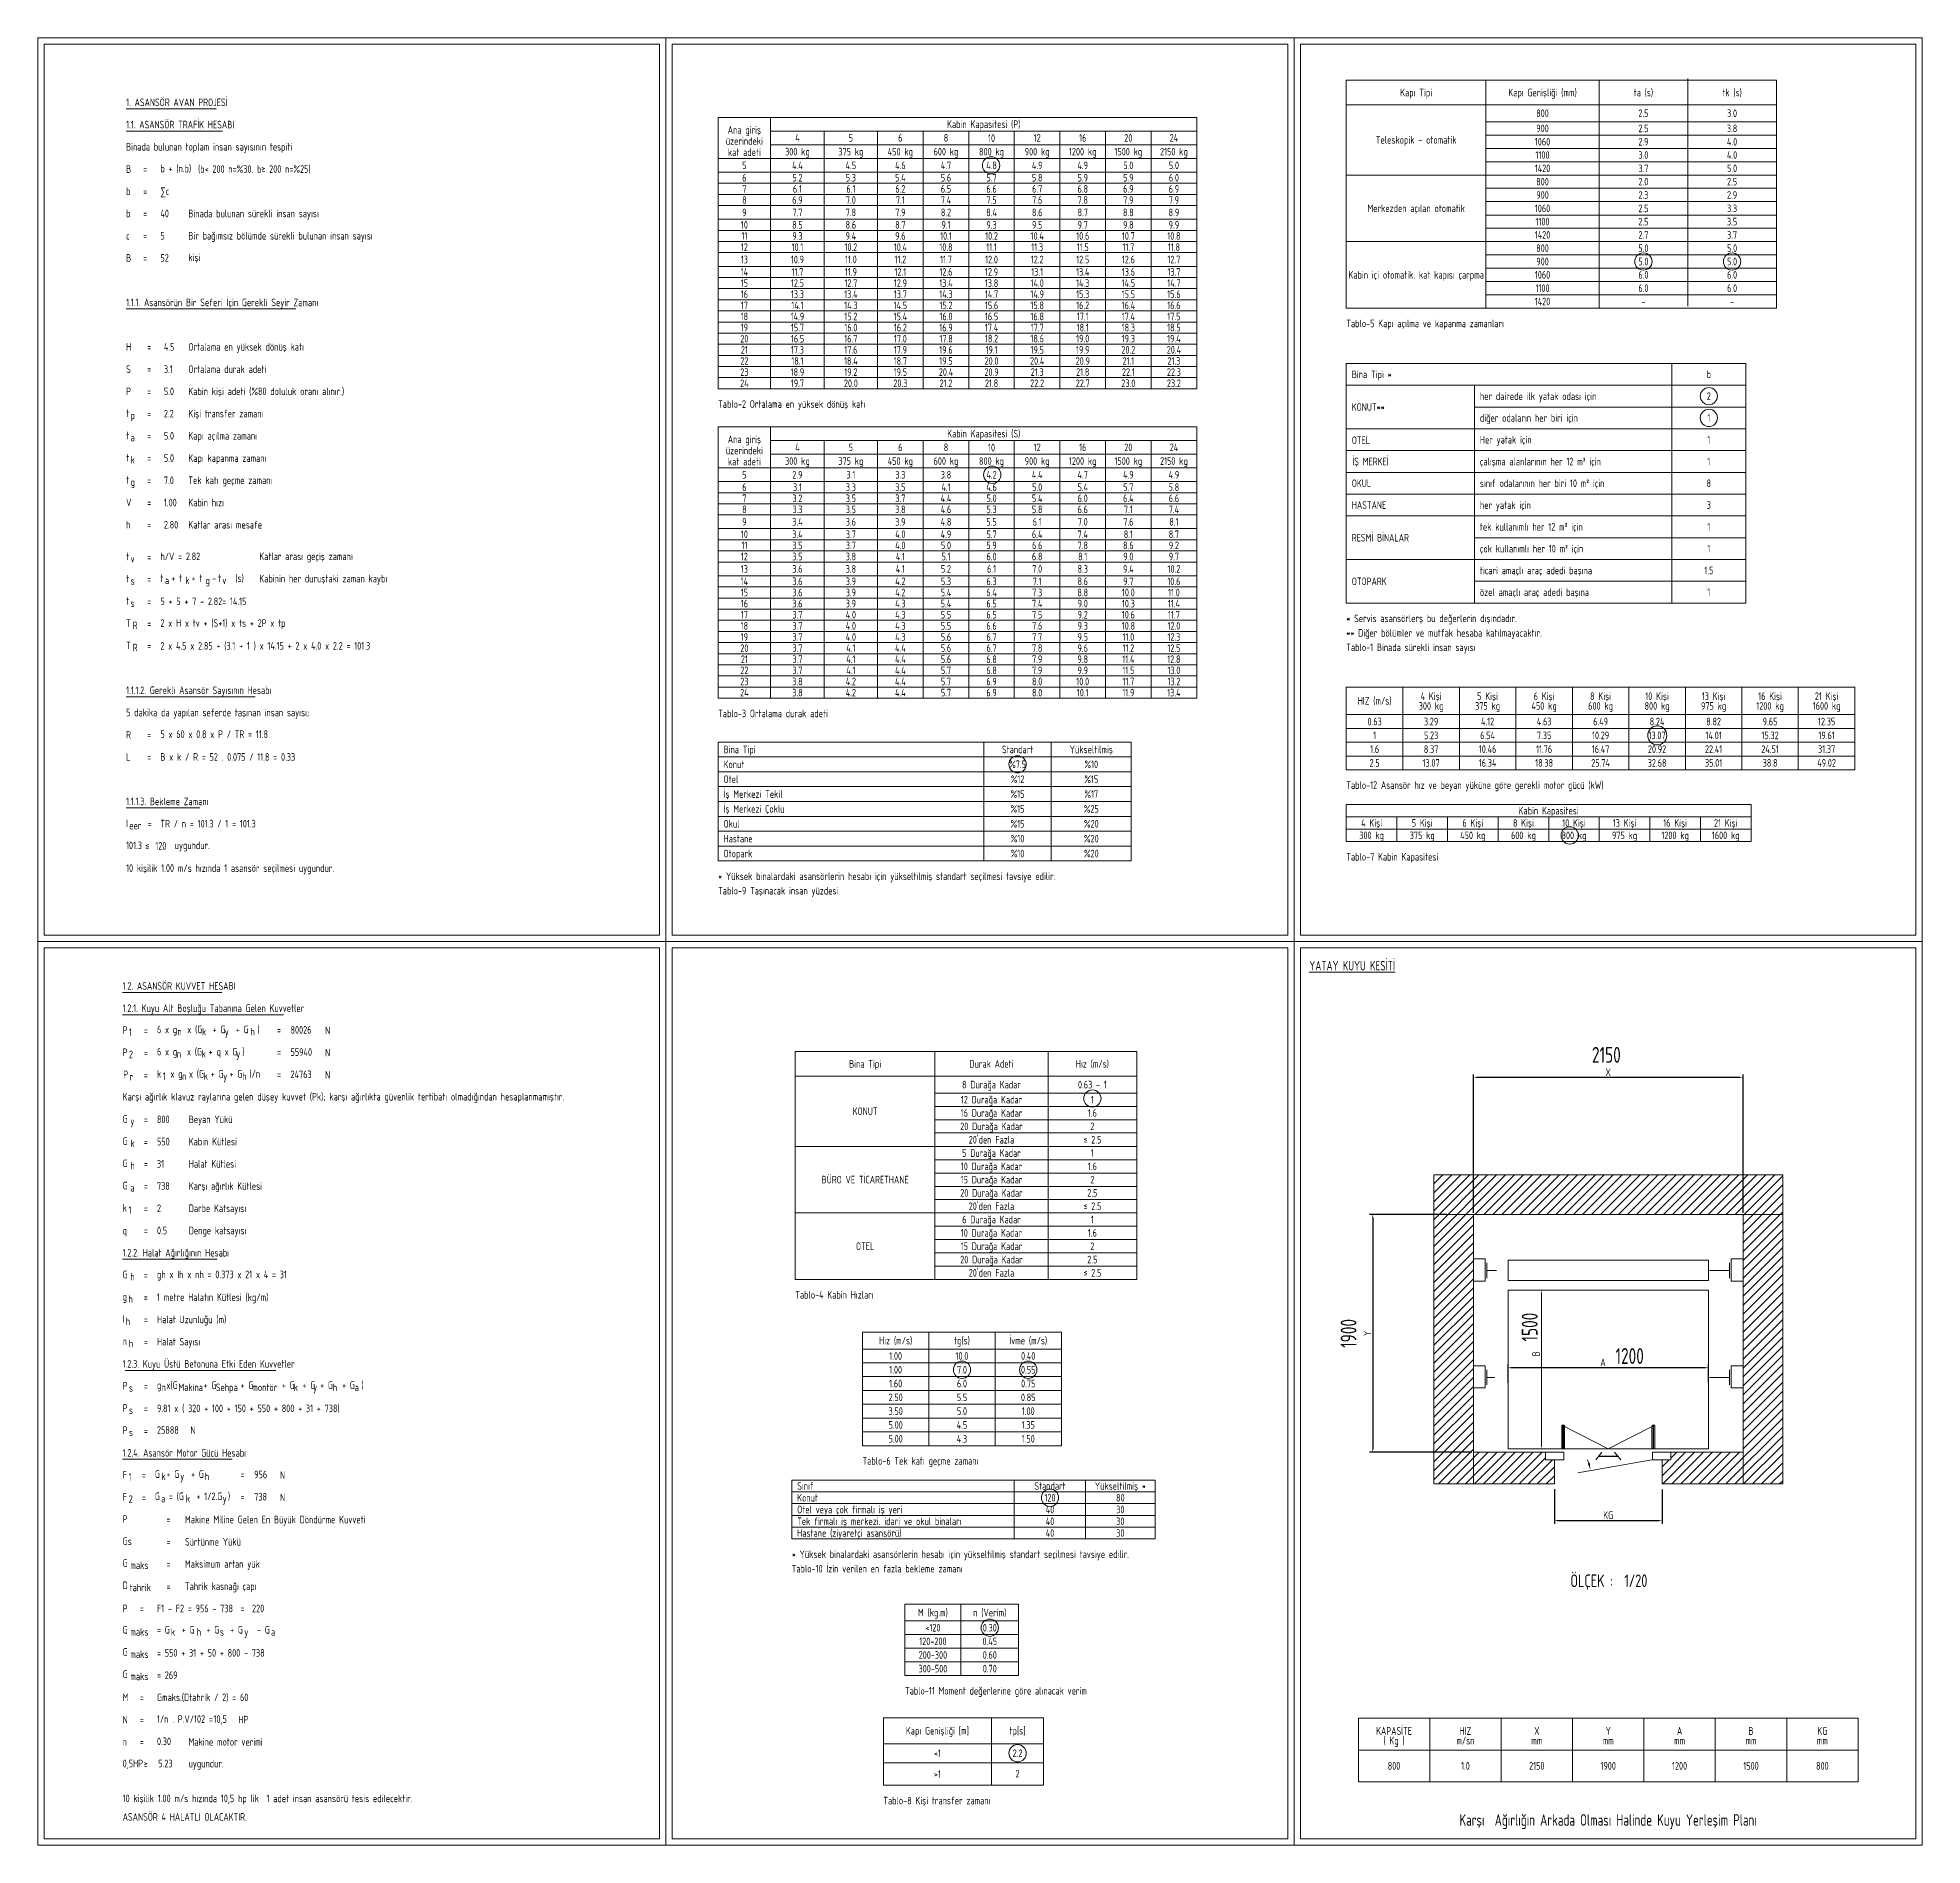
# Model space of a CAD drawing. Extents: x 190767 to 199252, y -247561 to -244711.
# Drawn here: x 193624 to 196594, y -247561 to -244711 of the extents above; entities that cross this region are included whole.
import ezdxf
from ezdxf.enums import TextEntityAlignment as Align

# ---------------------------------------------------------------- set-up
doc = ezdxf.new("R2010")
doc.units = 0
doc.header["$MEASUREMENT"] = 0
doc.linetypes.add('ARELDIS', pattern=[160.7, 150.7, -10])
doc.layers.get('Defpoints').update_dxf_attribs({"linetype": 'CONTINUOUS'})
for name, color, linetype in [('MIMARI', 1, 'CONTINUOUS'), ('YAZI', 7, 'CONTINUOUS'), ('YAZI1', 240, 'CONTINUOUS'), ('YZ1TES', 2, 'CONTINUOUS')]:
    doc.layers.add(name, color=color, linetype=linetype)
doc.layers.add('PISSUDIS', color=6, linetype='ARELDIS', lineweight=80)
doc.styles.add('engiasn', font='isocpeur.ttf', dxfattribs={"width": 0.7, "height": 12})
doc.styles.add('ODA', font='isocpeur.ttf', dxfattribs={"height": 20})
doc.styles.add('style4', font='isocpeur.ttf', dxfattribs={"height": 8})
doc.dimstyles.new('engnasn', dxfattribs={"dimtxt": 12, "dimasz": 5, "dimexe": 5, "dimexo": 2.5, "dimgap": 2.5, "dimtad": 1, "dimdec": 0, "dimdsep": 46, "dimlunit": 6, "dimtxsty": 'engiasn', "dimcen": 0.09, "dimadec": 0, "dimazin": 0, "dimtfac": 1, "dimtdec": 0, "dimtmove": 0, "dimatfit": 3, "dimfxl": 0, "dimtolj": 1, "dimtzin": 0, "dimarcsym": 0})

msp = doc.modelspace()

# ---------------------------------------------------------------- texts
at = {"layer": 'YAZI', "color": 2, "lineweight": 15, "style": 'style4', "width": 0.7}
for s, p in [('1. ASANSÖR AVAN PROJESİ', (193763.5, -244819.2)), ('1.1. ASANSÖR TRAFİK HESABI', (193763.5, -244854.3)), ('Binada bulunan toplam insan sayısının tespiti', (193763.5, -244889.3)), ('B', (193763.5, -244924.4)), ('=', (193790.5, -244924.4)), ('b + (n.b)', (193817.6, -244923.5)), ('(b< 200 n=%%%30. b≥ 200 n=%%%25)', (193876.9, -244924.4)), ('b', (193763.5, -244959.4)), ('=', (193790.5, -244959.4)), ('∑c', (193817.6, -244959.4)), ('b', (193763.5, -244994.5)), ('=', (193790.5, -244994.5)), ('Binada bulunan sürekli insan sayısı', (193861.7, -244994.5)), ('c', (193763.5, -245029.6)), ('=', (193790.5, -245029.6)), ('5', (193817.6, -245029.6)), ('Bir bağımsız bölümde sürekli bulunan insan sayısı ', (193861.7, -245029.6)), ('B', (193763.5, -245064.6)), ('kişi', (193861.7, -245063.7)), ('=', (193790.5, -245064.6)), ('1.1.1. Asansörün Bir Seferi İçin Gerekli Seyir Zamanı', (193763.5, -245134.7)), ('H', (193763.5, -245204.8)), ('=', (193796.8, -245204.8)), ('4.5', (193823.1, -245204.8)), ('Ortalama en yüksek dönüş katı', (193861.7, -245204.8)), ('S', (193763.5, -245239.9)), ('=', (193796.8, -245239.9)), ('3.1', (193823.1, -245239.9)), ('Ortalama durak adeti', (193861.7, -245239.9)), ('Kabin kişi adeti (%80 doluluk oranı alınır.)', (193861.7, -245274.9)), ('P', (193763.5, -245274.9)), ('=', (193796.8, -245274.9)), ('5.0', (193823.1, -245274.9)), ('t', (193763.5, -245309.3)), ('p', (193770.6, -245312.8)), ('=', (193796.8, -245310)), ('2.2', (193823.1, -245310)), ('Kişi transfer zamanı', (193861.7, -245310)), ('t', (193763.5, -245344.4)), ('a', (193770.6, -245347.8)), ('=', (193796.8, -245345)), ('5.0', (193823.1, -245345)), ('Kapı açılma zamanı', (193861.7, -245345)), ('t', (193763.5, -245379.4)), ('k', (193770.6, -245382.9)), ('=', (193796.8, -245380.1)), ('5.0', (193823.1, -245380.1)), ('Kapı kapanma zamanı', (193861.7, -245380.1)), ('t', (193763.5, -245414.5)), ('g', (193770.6, -245417.9)), ('=', (193796.8, -245415.1)), ('7.0', (193823.1, -245415.1)), ('Tek katı geçme zamanı', (193861.7, -245415.1)), ('V', (193763.5, -245450.2)), ('1.00', (193823.1, -245450.2)), ('Kabin hızı', (193861.7, -245450.2)), ('=', (193796.8, -245450.2)), ('h', (193763.5, -245485.2)), ('=', (193796.8, -245485.2)), ('2.80', (193823.1, -245485.2)), ('Katlar arası mesafe', (193861.7, -245485.2)), ('t', (193763.5, -245535.2)), ('=', (193796.8, -245535.9)), ('h/V = 2.82', (193817.6, -245535)), ('Katlar arası geçiş zamanı', (193973.5, -245535)), ('t', (193763.5, -245570.3)), ('v', (193770.6, -245538.7)), ('t', (193817.6, -245569.4)), ('+ t', (193834.7, -245569.4)), ('+ t', (193866.5, -245569.4)), (' t', (193902.6, -245569.4)), ('(s)', (193935.7, -245569.4)), ('Kabinin her duruştaki zaman kaybı', (193973.5, -245570.1)), ('s', (193770.6, -245573.7)), ('=', (193796.8, -245570.9)), ('a ', (193824.7, -245572.9)), ('k ', (193856.8, -245572.9)), ('g ', (193888.6, -245572.9)), ('-', (193899.1, -245569.4)), ('v    ', (193915.2, -245572.9)), ('t', (193763.5, -245605.3)), ('s', (193770.6, -245608.8)), ('=', (193796.8, -245606)), ('5 + 5 + 7 - 2.82= 14.15', (193817.6, -245606)), ('T', (193763.5, -245640.4)), ('R', (193773.9, -245643.8)), ('=', (193796.8, -245641)), ('2 x H x tv + (S+1) x ts + 2P x tp', (193817.6, -245640.2)), ('T', (193763.5, -245675.4)), ('R', (193773.9, -245678.9)), ('=', (193796.8, -245676.1)), ('2 x 4.5 x 2.85 + (3.1 + 1 ) x 14.15 + 2 x 4.0 x 2.2 = 101.3', (193817.6, -245676.1)), ('1.1.1.2. Gerekli Asansör Sayısının Hesabı', (193763.5, -245746.2)), ('5 dakika da yapılan seferde taşınan insan sayısı;', (193763.5, -245781.2)), ('R ', (193763.5, -245816.3)), ('=', (193796.8, -245816.3)), ('5 x 60 x 0.8 x P / TR = 11.8', (193817.6, -245815.4)), ('L', (193763.5, -245851.3)), ('=', (193796.8, -245851.3)), ('B x k / R = 52 . 0.075 / 11.8 = 0.33', (193817.6, -245851.3)), ('1.1.1.3. Bekleme Zamanı', (193763.5, -245921.4)), ('I', (193763.5, -245955.9)), ('TR / n = 101.3 / 1 = 101.3', (193817.6, -245956.5)), ('eer', (193768.5, -245959.3)), ('=', (193797.5, -245956.5)), ('101.3', (193763.5, -245990.7)), ('≤', (193793.6, -245991.6)), ('120', (193809.6, -245991.6)), ('uygundur.', (193840.1, -245990.7)), ('10 kişilik 1.00 m/s hızında 1 asansör seçilmesi uygundur.', (193763.5, -246026.6)), ('1.2. ASANSÖR KUVVET HESABI', (193758.1, -246212.4)), ('1.2.1. Kuyu Alt Boşluğu Tabanına Gelen Kuvvetler', (193758.1, -246247.4)), ('P', (193758.1, -246281.8)), ('6 x g', (193812.2, -246280.9)), ('x (G', (193859.9, -246280.9)), ('+ G', (193899.9, -246280.9)), ('+ G', (193936.4, -246280.9)), ('h', (193959.4, -246284.4)), (')', (193970.5, -246280.9)), ('80026', (194022.7, -246281.6)), ('N', (194077.1, -246282.5)), ('1', (193768, -246285.3)), ('=', (193791.4, -246282.5)), ('n', (193844.4, -246284.4)), ('k', (193883.1, -246284.4)), ('y', (193919, -246284.4)), ('=', (194001.3, -246281.6)), ('P', (193758.1, -246316.9)), ('2', (193768, -246320.3)), ('=', (193791.4, -246317.5)), ('6 x g', (193812.2, -246316)), ('n', (193843.4, -246319.5)), ('x (G', (193859.5, -246316)), ('k ', (193882.5, -246319.5)), ('+ q x G', (193893.6, -246316)), ('y', (193937.2, -246319.5)), (')', (193946.6, -246316)), ('=', (194001.3, -246316.6)), ('55940', (194022.7, -246316.6)), ('N', (194077.1, -246317.5)), ('P', (193759, -246351.9)), ('r', (193768.9, -246355.4)), ('=', (193791.4, -246352.6)), ('k', (193812.2, -246351)), ('1', (193821.3, -246354.5)), (' x g', (193827.5, -246351)), ('n', (193851.8, -246354.5)), ('x (G', (193862.6, -246351)), ('k', (193885.8, -246354.5)), ('+ G', (193896.9, -246351)), ('y', (193916.6, -246354.5)), ('+ G', (193926.6, -246351)), ('h', (193946.5, -246354.5)), (')/n', (193957.8, -246351)), ('=', (194001.3, -246351.7)), ('24763', (194022.7, -246351.7)), ('N', (194077.1, -246352.6)), ('Karşı ağırlık klavuz raylarına gelen düşey kuvvet (Pk); karşı ağırlıkta güvenlik tertibatı olmadığından hesaplanmamıştır.', (193758.1, -246387)), ('G', (193758.1, -246422)), ('y', (193770.2, -246425.5)), ('=', (193791.4, -246422.7)), ('800', (193812.2, -246422.7)), ('Beyan Yükü', (193862.3, -246422.7)), ('G', (193758.1, -246457.1)), ('k', (193770.2, -246460.5)), ('=', (193791.4, -246457.7)), ('550', (193812.2, -246457.7)), ('Kabin Kütlesi', (193862.3, -246457.7)), ('G', (193758.1, -246492.1)), ('h', (193770.2, -246495.6)), ('=', (193791.4, -246492.8)), ('31', (193812.2, -246492.8)), ('Halat Kütlesi', (193862.3, -246492.8)), ('G', (193758.1, -246527.2)), ('a', (193770.2, -246530.6)), ('=', (193791.4, -246527.8)), ('738', (193812.2, -246527.8)), ('Karşı ağırlık Kütlesi', (193862.3, -246527.8)), ('k', (193758.1, -246562.2)), ('1', (193767.2, -246565.7)), ('=', (193791.4, -246562.9)), ('2', (193812.2, -246562.9)), ('Darbe Katsayısı', (193862.3, -246562.9)), ('q', (193758.1, -246597.9)), ('=', (193791.4, -246597.9)), ('0.5', (193812.2, -246597.9)), ('Denge katsayısı', (193862.3, -246597.9)), ('1.2.2. Halat Ağırlığının Hesabı', (193758.1, -246633)), ('G', (193758.1, -246667.4)), ('gh x Ih x nh = 0.373 x 21 x 4 = 31', (193812.2, -246667.2)), ('h', (193770.2, -246670.8)), ('=', (193791.4, -246668)), ('g', (193758.1, -246702.4)), ('h', (193767.2, -246705.9)), ('=', (193791.4, -246703.1)), ('1 metre Halatın Kütlesi (kg/m)', (193812.2, -246703.1)), ('I', (193758.1, -246737.5)), ('h', (193763.1, -246741)), ('=', (193791.4, -246738.1)), ('Halat Uzunluğu (m)', (193812.2, -246738.1)), ('n', (193758.1, -246772.5)), ('h', (193767.8, -246776)), ('=', (193791.4, -246773.2)), ('Halat Sayısı', (193812.2, -246773.2)), ('1.2.3. Kuyu Üstü Betonuna Etki Eden Kuvvetler', (193758.1, -246808.2)), ('P', (193758.1, -246842.7)), ('=', (193791.4, -246843.3)), ('g', (193812.2, -246841.8)), ('x(G', (193827.1, -246841.8)), ('Makina', (193845.9, -246845.2)), ('  + G', (193873.8, -246841.8)), ('Sehpa', (193904.9, -246845.2)), ('   + G', (193926.1, -246841.8)), ('montör', (193962.4, -246845.2)), ('   + G', (193991.1, -246841.8)), ('k', (194027.7, -246845.2)), ('  + G', (194029.6, -246841.8)), (' + G', (194063.3, -246841.8)), ('h', (194089.3, -246845.2)), (' + G', (194097.9, -246841.8)), (')', (194134.5, -246841.8)), ('P', (193758.1, -246877.7)), ('s', (193768, -246846.1)), ('9.81 x ( 320 + 100 + 150 + 550 + 800 + 31 + 738)', (193812.2, -246878.4)), ('n', (193819.5, -246845.2)), ('y', (194058.2, -246845.2)), ('a', (194123.7, -246845.2)), ('s', (193768, -246881.2)), ('=', (193791.4, -246878.4)), ('P', (193758.1, -246912.8)), ('s', (193768, -246916.2)), ('=', (193791.4, -246913.4)), ('25888', (193812.2, -246912.5)), ('N', (193864.7, -246912.5)), ('1.2.4. Asansör Motor Gücü Hesabı', (193758.1, -246948.5)), ('F', (193758.1, -246982.9)), ('1', (193767.6, -246986.3)), ('=', (193788.2, -246983.5)), ('G', (193808.9, -246982)), ('k', (193819.2, -246985.5)), ('+ G', (193827.1, -246982)), ('y', (193848.8, -246985.5)), ('+ G', (193865.9, -246982)), ('h', (193887.6, -246985.5)), ('=', (193943.9, -246982.6)), ('956', (193965.4, -246982.6)), ('N', (194006, -246983.5)), ('F', (193758.1, -247017.9)), ('2', (193767.6, -247021.4)), ('=', (193788.2, -247018.6)), ('G', (193808.9, -247017)), ('a ', (193818.8, -247020.5)), ('= (G', (193831, -247017)), ('k ', (193857.5, -247020.5)), ('+ 1/2.G', (193874.3, -247017)), ('y', (193915.7, -247020.5)), (')', (193924, -247017)), ('=', (193943.9, -247017.7)), ('738', (193965.4, -247017.7)), ('N', (194006, -247018.6)), ('P', (193758.1, -247052.8)), ('Makine Miline Gelen En Büyük Döndürme Kuvveti', (193856.3, -247053.6)), ('=', (193827.1, -247053.6)), ('Gs', (193758.1, -247087.8)), ('=', (193827.1, -247088.7)), ('Sürtünme Yükü', (193856.3, -247088.7)), ('G', (193758.1, -247122.2)), ('maks', (193770.2, -247125.7)), ('=', (193827.1, -247123.7)), ('Maksimum artan yük', (193856.3, -247123.7)), ('D', (193758.1, -247157.3)), ('tahrik', (193769.1, -247160.7)), ('=', (193827.1, -247158.8)), ('Tahrik kasnağı çapı ', (193856.3, -247158.8)), ('P', (193758.1, -247193.8)), ('=', (193785.1, -247193.8)), ('F1 - F2 = 956 - 738  =  220', (193812.2, -247193.8)), ('G', (193758.1, -247227.4)), ('maks', (193770.2, -247230.8)), ('= G', (193812.2, -247227.4)), ('k', (193834.1, -247230.8)), (' + G', (193845.3, -247227.4)), ('h', (193874.9, -247230.8)), (' + G', (193884.2, -247227.4)), ('s', (193911.4, -247230.8)), (' + G', (193921.5, -247227.4)), ('y ', (193949.8, -247230.8)), ('- G', (193969.9, -247227.4)), ('a', (193992, -247230.8)), ('G', (193758.1, -247262.4)), ('= 550 + 31 + 50 + 800 - 738', (193812.2, -247263.9)), ('maks', (193770.2, -247265.9)), ('G', (193758.1, -247297.5)), ('maks', (193770.2, -247300.9)), ('= 269', (193812.2, -247299)), ('M', (193758.1, -247334)), ('=', (193785.1, -247334)), ('Gmaks.(Dtahrik / 2) = 60', (193812.2, -247334)), ('N', (193758.1, -247369.1)), ('=', (193785.1, -247369.1)), ('1/n . P.V/102 = ', (193812.2, -247368.2)), ('10,5', (193901.2, -247368.2)), ('HP', (193940.3, -247369.1)), ('n', (193758.1, -247404.1)), ('=', (193785.1, -247404.1)), ('0.30', (193812.2, -247403.3)), ('Makine motor verimi', (193861.9, -247404.1)), ('0,5HP', (193758.1, -247438.3)), ('≥', (193791.3, -247439.2)), ('5.23', (193814.2, -247438.3)), ('uygundur.', (193861.9, -247438.3)), ('10 kişilik 1.00 m/s hızında 10,5 hp lik  1 adet insan asansörü tesis edilecektir.', (193758.1, -247493.3)), ('ASANSÖR 4 HALATLI OLACAKTIR.', (193758.1, -247522.5))]:
    msp.add_text(s, height=12, dxfattribs=at).set_placement(p)
at = {"layer": 'YAZI', "color": 7, "lineweight": 15, "style": 'style4', "width": 0.7}
for s, p in [('40', (193817.6, -244994.5)), ('52', (193817.6, -245064.6))]:
    msp.add_text(s, height=12, dxfattribs=at).set_placement(p)
at = {"layer": 'YAZI1', "color": 2, "linetype": 'Continuous', "lineweight": 15, "width": 0.7}
for s, height, style, p in [('Kapı Tipi', 12, 'style4', (195796.6, -244797.7)), ('Kapı Genişliği (mm)', 12, 'style4', (195995.7, -244797.7)), ('ta (s)', 12, 'style4', (196154.7, -244797.7)), ('tk (s)', 12, 'style4', (196294.4, -244797.7)), ('Kabin Kapasitesi (P)', 12, 'style4', (195115.1, -244847.7)), ('800', 12, 'style4', (195995.7, -244830.4)), ('2.5', 12, 'style4', (196154.7, -244830.4)), ('3.0', 12, 'style4', (196294.4, -244830.4)), ('üzerindeki', 12, 'style4', (194737.9, -244874.2)), ('Ana giriş', 12, 'style4', (194737.9, -244856.7)), ('4', 12, 'style4', (194821.5, -244869.3)), ('5', 12, 'style4', (194905.7, -244869.3)), ('6', 12, 'style4', (194983.7, -244869.3)), ('8', 12, 'style4', (195055.6, -244869.3)), ('10', 12, 'style4', (195127.4, -244869.7)), ('12', 12, 'style4', (195199.3, -244869.3)), ('16', 12, 'style4', (195271.1, -244869.3)), ('20', 12, 'style4', (195343, -244869.3)), ('24', 12, 'style4', (195414.8, -244869.3)), ('Teleskopik - otomatik', 12, 'style4', (195796.6, -244872.4)), ('1060', 12, 'style4', (195995.7, -244875.3)), ('900', 12, 'style4', (195995.7, -244854.3)), ('2.5', 12, 'style4', (196154.7, -244854.3)), ('2.9', 12, 'style4', (196154.7, -244875.3)), ('3.8', 12, 'style4', (196294.4, -244854.3)), ('4.0', 12, 'style4', (196294.4, -244875.3)), ('kat adeti', 12, 'style4', (194737.9, -244891.8)), ('300 kg', 12, 'style4', (194821.5, -244891)), ('375 kg', 12, 'style4', (194905.7, -244891)), ('450 kg', 12, 'style4', (194983.7, -244891)), ('600 kg', 12, 'style4', (195055.6, -244891)), ('800 kg', 12, 'style4', (195127.4, -244891)), ('900 kg', 12, 'style4', (195199.3, -244891)), ('1200 kg', 12, 'style4', (195271.1, -244891)), ('1500 kg', 12, 'style4', (195343, -244891)), ('2150 kg', 12, 'style4', (195414.8, -244891)), ('1100', 12, 'style4', (195995.7, -244896.3)), ('3.0', 12, 'style4', (196154.7, -244896.3)), ('4.0', 12, 'style4', (196294.4, -244896.3)), ('5', 12, 'style4', (194737.9, -244912.6)), ('6', 12, 'style4', (194737.9, -244932.1)), ('4.4', 12, 'style4', (194821.5, -244912.6)), ('5.2', 12, 'style4', (194821.5, -244932.1)), ('4.5', 12, 'style4', (194905.7, -244912.6)), ('5.3', 12, 'style4', (194905.7, -244932.1)), ('4.6', 12, 'style4', (194983.7, -244912.6)), ('5.4', 12, 'style4', (194983.7, -244932.1)), ('4.7', 12, 'style4', (195055.6, -244912.6)), ('5.6', 12, 'style4', (195055.6, -244932.1)), ('4.8', 12, 'style4', (195127.4, -244912.6)), ('5.7', 12, 'style4', (195127.4, -244932.1)), ('4.9', 12, 'style4', (195199.3, -244912.6)), ('5.8', 12, 'style4', (195199.3, -244932.1)), ('4.9', 12, 'style4', (195271.1, -244912.6)), ('5.9', 12, 'style4', (195271.1, -244932.1)), ('5.9', 12, 'style4', (195343, -244932.1)), ('5.0', 12, 'style4', (195343, -244912.6)), ('5.0', 12, 'style4', (195414.8, -244912.6)), ('6.0', 12, 'style4', (195414.8, -244932.1)), ('1420', 12, 'style4', (195995.7, -244917.3)), ('800', 12, 'style4', (195995.7, -244938.3)), ('3.7', 12, 'style4', (196154.7, -244917.3)), ('2.0', 12, 'style4', (196154.7, -244938.3)), ('2.5', 12, 'style4', (196294.4, -244938.3)), ('5.0', 12, 'style4', (196294.4, -244917.3)), ('7', 12, 'style4', (194737.9, -244949.7)), ('8', 12, 'style4', (194737.9, -244967.2)), ('6.9', 12, 'style4', (194821.5, -244967.2)), ('6.1', 12, 'style4', (194821.5, -244949.7)), ('7.0', 12, 'style4', (194905.7, -244967.2)), ('6.1', 12, 'style4', (194905.7, -244949.7)), ('6.2', 12, 'style4', (194983.7, -244949.7)), ('7.1', 12, 'style4', (194983.7, -244967.2)), ('7.4', 12, 'style4', (195055.6, -244967.2)), ('6.5', 12, 'style4', (195055.6, -244949.7)), ('7.5', 12, 'style4', (195127.4, -244967.2)), ('6.6', 12, 'style4', (195127.4, -244949.7)), ('7.6', 12, 'style4', (195199.3, -244967.2)), ('6.7', 12, 'style4', (195199.3, -244949.7)), ('6.8', 12, 'style4', (195271.1, -244949.7)), ('7.8', 12, 'style4', (195271.1, -244967.2)), ('7.9', 12, 'style4', (195343, -244967.2)), ('6.9', 12, 'style4', (195343, -244949.7)), ('6.9', 12, 'style4', (195414.8, -244949.7)), ('7.9', 12, 'style4', (195414.8, -244967.2)), ('900', 12, 'style4', (195995.7, -244959.3)), ('2.3', 12, 'style4', (196154.7, -244959.3)), ('2.9', 12, 'style4', (196294.4, -244959.3)), ('9', 12, 'style4', (194737.9, -244986.8)), ('7.7', 12, 'style4', (194821.5, -244986.8)), ('7.8', 12, 'style4', (194905.7, -244986.8)), ('7.9', 12, 'style4', (194983.7, -244986.8)), ('8.2', 12, 'style4', (195055.6, -244986.8)), ('8.4', 12, 'style4', (195127.4, -244986.8)), ('8.6', 12, 'style4', (195199.3, -244986.8)), ('8.7', 12, 'style4', (195271.1, -244986.8)), ('8.8', 12, 'style4', (195343, -244986.8)), ('8.9', 12, 'style4', (195414.8, -244986.8)), ('Merkezden açılan otomatik', 12, 'style4', (195796.6, -244980.3)), ('1060', 12, 'style4', (195995.7, -244980.4)), ('1100', 12, 'style4', (195995.7, -245001.3)), ('2.5', 12, 'style4', (196154.7, -244980.4)), ('2.5', 12, 'style4', (196154.7, -245001.3)), ('3.5', 12, 'style4', (196294.4, -245001.3)), ('3.3', 12, 'style4', (196294.4, -244980.4)), ('10', 12, 'style4', (194737.9, -245006.4)), ('11', 12, 'style4', (194737.9, -245023.9)), ('8.5', 12, 'style4', (194821.5, -245006.4)), ('9.3', 12, 'style4', (194821.5, -245023.9)), ('9.4', 12, 'style4', (194905.7, -245023.9)), ('8.6', 12, 'style4', (194905.7, -245006.4)), ('9.6', 12, 'style4', (194983.7, -245023.9)), ('8.7', 12, 'style4', (194983.7, -245006.4)), ('10.1', 12, 'style4', (195055.6, -245023.9)), ('9.1', 12, 'style4', (195055.6, -245006.4)), ('10.2', 12, 'style4', (195127.4, -245023.9)), ('9.3', 12, 'style4', (195127.4, -245006.4)), ('10.4', 12, 'style4', (195199.3, -245023.9)), ('9.5', 12, 'style4', (195199.3, -245006.4)), ('10.6', 12, 'style4', (195271.1, -245023.9)), ('9.7', 12, 'style4', (195271.1, -245006.4)), ('10.7', 12, 'style4', (195343, -245023.9)), ('9.8', 12, 'style4', (195343, -245006.4)), ('10.8', 12, 'style4', (195414.8, -245023.9)), ('9.9', 12, 'style4', (195414.8, -245006.4)), ('1420', 12, 'style4', (195995.7, -245022.2)), ('2.7', 12, 'style4', (196154.7, -245022.2)), ('3.7', 12, 'style4', (196294.4, -245022.2)), ('12', 12, 'style4', (194737.9, -245041.5)), ('10.1', 12, 'style4', (194821.5, -245041.5)), ('10.2', 12, 'style4', (194905.7, -245041.5)), ('10.4', 12, 'style4', (194983.7, -245041.5)), ('10.8', 12, 'style4', (195055.6, -245041.5)), ('11.1', 12, 'style4', (195127.4, -245041.5)), ('11.3', 12, 'style4', (195199.3, -245041.5)), ('11.5', 12, 'style4', (195271.1, -245041.5)), ('11.7', 12, 'style4', (195343, -245041.5)), ('11.8', 12, 'style4', (195414.8, -245041.5)), ('800', 12, 'style4', (195995.7, -245043.2)), ('5.0', 12, 'style4', (196154.7, -245043.2)), ('5.0', 12, 'style4', (196294.4, -245043.2)), ('14', 12, 'style4', (194737.9, -245080.6)), ('13', 12, 'style4', (194737.9, -245061)), ('10.9', 12, 'style4', (194821.5, -245061)), ('11.7', 12, 'style4', (194821.5, -245080.6)), ('11.9', 12, 'style4', (194905.7, -245080.6)), ('11.0', 12, 'style4', (194905.7, -245061)), ('11.2', 12, 'style4', (194983.7, -245061)), ('12.1', 12, 'style4', (194983.7, -245080.6)), ('12.6', 12, 'style4', (195055.6, -245080.6)), ('11.7', 12, 'style4', (195055.6, -245061)), ('12.9', 12, 'style4', (195127.4, -245080.6)), ('12.0', 12, 'style4', (195127.4, -245061)), ('12.2', 12, 'style4', (195199.3, -245061)), ('13.1', 12, 'style4', (195199.3, -245080.6)), ('13.4', 12, 'style4', (195271.1, -245080.6)), ('12.5', 12, 'style4', (195271.1, -245061)), ('13.6', 12, 'style4', (195343, -245080.6)), ('12.6', 12, 'style4', (195343, -245061)), ('13.7', 12, 'style4', (195414.8, -245080.6)), ('12.7', 12, 'style4', (195414.8, -245061)), ('Kabin içi otomatik. kat kapısı çarpma', 12, 'style4', (195796.6, -245085.2)), ('1060', 12, 'style4', (195995.7, -245085.2)), ('900', 12, 'style4', (195995.7, -245064.2)), ('5.0', 12, 'style4', (196154.7, -245064.2)), ('6.0', 12, 'style4', (196154.7, -245085.2)), ('5.0', 12, 'style4', (196294.4, -245064.2)), ('6.0', 12, 'style4', (196294.4, -245085.2)), ('15', 12, 'style4', (194737.9, -245098.2)), ('16', 12, 'style4', (194737.9, -245115.7)), ('12.5', 12, 'style4', (194821.5, -245098.2)), ('13.3', 12, 'style4', (194821.5, -245115.7)), ('13.4', 12, 'style4', (194905.7, -245115.7)), ('12.7', 12, 'style4', (194905.7, -245098.2)), ('12.9', 12, 'style4', (194983.7, -245098.2)), ('13.7', 12, 'style4', (194983.7, -245115.7)), ('13.4', 12, 'style4', (195055.6, -245098.2)), ('14.3', 12, 'style4', (195055.6, -245115.7)), ('13.8', 12, 'style4', (195127.4, -245098.2)), ('14.7', 12, 'style4', (195127.4, -245115.7)), ('14.9', 12, 'style4', (195199.3, -245115.7)), ('14.0', 12, 'style4', (195199.3, -245098.2)), ('14.3', 12, 'style4', (195271.1, -245098.2)), ('15.3', 12, 'style4', (195271.1, -245115.7)), ('14.5', 12, 'style4', (195343, -245098.2)), ('15.5', 12, 'style4', (195343, -245115.7)), ('14.7', 12, 'style4', (195414.8, -245098.2)), ('15.6', 12, 'style4', (195414.8, -245115.7)), ('1100', 12, 'style4', (195995.7, -245106.2)), ('6.0', 12, 'style4', (196154.7, -245106.2)), ('6.0', 12, 'style4', (196294.4, -245106.2)), ('17', 12, 'style4', (194737.9, -245133.3)), ('14.1', 12, 'style4', (194821.5, -245133.3)), ('14.3', 12, 'style4', (194905.7, -245133.3)), ('14.5', 12, 'style4', (194983.7, -245133.3)), ('15.2', 12, 'style4', (195055.6, -245133.3)), ('15.6', 12, 'style4', (195127.4, -245133.3)), ('15.8', 12, 'style4', (195199.3, -245133.3)), ('16.2', 12, 'style4', (195271.1, -245133.3)), ('16.4', 12, 'style4', (195343, -245133.3)), ('16.6', 12, 'style4', (195414.8, -245133.3)), ('1420', 12, 'style4', (195995.7, -245127.3)), ('-', 12, 'style4', (196154.7, -245127.3)), ('-', 12, 'style4', (196294.4, -245127.3)), ('18', 12, 'style4', (194737.9, -245150.8)), ('19', 12, 'style4', (194737.9, -245168.3)), ('14.9', 12, 'style4', (194821.5, -245150.8)), ('15.7', 12, 'style4', (194821.5, -245168.3)), ('15.2', 12, 'style4', (194905.7, -245150.8)), ('16.0', 12, 'style4', (194905.7, -245168.3)), ('15.4', 12, 'style4', (194983.7, -245150.8)), ('16.2', 12, 'style4', (194983.7, -245168.3)), ('16.9', 12, 'style4', (195055.6, -245168.3)), ('16.0', 12, 'style4', (195055.6, -245150.8)), ('16.5', 12, 'style4', (195127.4, -245150.8)), ('17.4', 12, 'style4', (195127.4, -245168.3)), ('16.8', 12, 'style4', (195199.3, -245150.8)), ('17.7', 12, 'style4', (195199.3, -245168.3)), ('18.1', 12, 'style4', (195271.1, -245168.3)), ('17.1', 12, 'style4', (195271.1, -245150.8)), ('17.4', 12, 'style4', (195343, -245150.8)), ('18.3', 12, 'style4', (195343, -245168.3)), ('18.5', 12, 'style4', (195414.8, -245168.3)), ('17.5', 12, 'style4', (195414.8, -245150.8)), ('20', 12, 'style4', (194737.9, -245185.9)), ('21', 12, 'style4', (194737.9, -245203.4)), ('16.5', 12, 'style4', (194821.7, -245185.9)), ('17.3', 12, 'style4', (194821.5, -245203.4)), ('16.7', 12, 'style4', (194905.7, -245185.9)), ('17.6', 12, 'style4', (194905.7, -245203.4)), ('17.9', 12, 'style4', (194983.7, -245203.4)), ('17.0', 12, 'style4', (194983.7, -245185.9)), ('19.6', 12, 'style4', (195055.6, -245203.4)), ('17.8', 12, 'style4', (195055.8, -245185.9)), ('18.2', 12, 'style4', (195127.4, -245185.7)), ('19.1', 12, 'style4', (195127.4, -245203.4)), ('18.6', 12, 'style4', (195199.3, -245185.7)), ('19.5', 12, 'style4', (195199.3, -245203.4)), ('19.9', 12, 'style4', (195271.1, -245203.4)), ('19.0', 12, 'style4', (195271.1, -245185.7)), ('20.2', 12, 'style4', (195343, -245203.4)), ('19.3', 12, 'style4', (195343, -245185.9)), ('20.4', 12, 'style4', (195414.8, -245203.4)), ('19.4', 12, 'style4', (195414.8, -245185.9)), ('23', 12, 'style4', (194737.9, -245238.5)), ('22', 12, 'style4', (194737.9, -245221)), ('18.9', 12, 'style4', (194821.5, -245238.5)), ('18.1', 12, 'style4', (194821.5, -245221)), ('18.4', 12, 'style4', (194905.7, -245221)), ('19.2', 12, 'style4', (194905.7, -245238.5)), ('18.7', 12, 'style4', (194983.7, -245221)), ('19.5', 12, 'style4', (194983.7, -245238.5)), ('20.4', 12, 'style4', (195055.6, -245238.5)), ('19.5', 12, 'style4', (195055.6, -245221)), ('20.9', 12, 'style4', (195127.4, -245238.5)), ('20.0', 12, 'style4', (195127.4, -245221)), ('20.4', 12, 'style4', (195199.3, -245221)), ('21.3', 12, 'style4', (195199.3, -245238.5)), ('20.9', 12, 'style4', (195271.1, -245221)), ('21.8', 12, 'style4', (195271.1, -245238.5)), ('22.1', 12, 'style4', (195343, -245238.5)), ('21.1', 12, 'style4', (195343, -245221)), ('22.3', 12, 'style4', (195414.8, -245238.5)), ('21.3', 12, 'style4', (195414.8, -245221)), ('24', 12, 'style4', (194737.9, -245256.1)), ('19.7', 12, 'style4', (194821.5, -245256.1)), ('20.0', 12, 'style4', (194905.7, -245256.1)), ('20.3', 12, 'style4', (194983.7, -245256.1)), ('21.2', 12, 'style4', (195055.6, -245256.1)), ('21.8', 12, 'style4', (195127.4, -245256.1)), ('22.2', 12, 'style4', (195199.3, -245256.1)), ('22.7', 12, 'style4', (195271.1, -245256.1)), ('23.0', 12, 'style4', (195343, -245256.1)), ('23.2', 12, 'style4', (195414.8, -245256.1)), ('b', 12, 'style4', (196257.8, -245242.1)), ('2', 12, 'style4', (196257.8, -245276.5)), ('1', 12, 'style4', (196257.8, -245310.8)), ('Ana giriş', 12, 'style4', (194737.9, -245344.5)), ('4', 12, 'style4', (194821.5, -245357.2)), ('5', 12, 'style4', (194905.7, -245357.2)), ('6', 12, 'style4', (194983.7, -245357.2)), ('8', 12, 'style4', (195055.6, -245357.2)), ('Kabin Kapasitesi (S)', 12, 'style4', (195115.1, -245335.5)), ('10', 12, 'style4', (195127.4, -245357.5)), ('12', 12, 'style4', (195199.3, -245357.2)), ('16', 12, 'style4', (195271.1, -245357.2)), ('20', 12, 'style4', (195343, -245357.2)), ('24', 12, 'style4', (195414.8, -245357.2)), ('1', 12, 'style4', (196257.8, -245345.2)), ('üzerindeki', 12, 'style4', (194737.9, -245362.1)), ('kat adeti', 12, 'style4', (194737.9, -245379.6)), ('300 kg', 12, 'style4', (194821.5, -245378.8)), ('375 kg', 12, 'style4', (194905.7, -245378.8)), ('450 kg', 12, 'style4', (194983.7, -245378.8)), ('600 kg', 12, 'style4', (195055.6, -245378.8)), ('800 kg', 12, 'style4', (195127.4, -245378.8)), ('900 kg', 12, 'style4', (195199.3, -245378.8)), ('1200 kg', 12, 'style4', (195271.1, -245378.8)), ('1500 kg', 12, 'style4', (195343, -245378.8)), ('2150 kg', 12, 'style4', (195414.8, -245378.8)), ('1', 12, 'style4', (196257.8, -245379.5)), ('5', 12, 'style4', (194737.9, -245400.4)), ('2.9', 12, 'style4', (194821.5, -245400.4)), ('3.1', 12, 'style4', (194905.7, -245400.4)), ('3.3', 12, 'style4', (194983.7, -245400.4)), ('3.8', 12, 'style4', (195055.6, -245400.4)), ('4.2', 12, 'style4', (195127.4, -245400.4)), ('4.4', 12, 'style4', (195199.3, -245400.4)), ('4.7', 12, 'style4', (195271.1, -245400.4)), ('4.9', 12, 'style4', (195343, -245400.4)), ('4.9', 12, 'style4', (195414.8, -245400.4)), ('8', 12, 'style4', (196257.8, -245413.8)), ('7', 12, 'style4', (194737.9, -245437.5)), ('6', 12, 'style4', (194737.9, -245420)), ('3.2', 12, 'style4', (194821.5, -245437.5)), ('3.1', 12, 'style4', (194821.5, -245420)), ('3.5', 12, 'style4', (194905.7, -245437.5)), ('3.3', 12, 'style4', (194905.7, -245420)), ('3.5', 12, 'style4', (194983.7, -245420)), ('3.7', 12, 'style4', (194983.7, -245437.5)), ('4.4', 12, 'style4', (195055.6, -245437.5)), ('4.1', 12, 'style4', (195055.6, -245420)), ('4.6', 12, 'style4', (195127.4, -245420)), ('5.0', 12, 'style4', (195127.4, -245437.5)), ('5.4', 12, 'style4', (195199.3, -245437.5)), ('5.0', 12, 'style4', (195199.3, -245420)), ('5.4', 12, 'style4', (195271.1, -245420)), ('6.0', 12, 'style4', (195271.1, -245437.5)), ('6.4', 12, 'style4', (195343, -245437.5)), ('5.7', 12, 'style4', (195343, -245420)), ('5.8', 12, 'style4', (195414.8, -245420)), ('6.6', 12, 'style4', (195414.8, -245437.5)), ('9', 12, 'style4', (194737.9, -245474.6)), ('8', 12, 'style4', (194737.9, -245455)), ('3.4', 12, 'style4', (194821.5, -245474.6)), ('3.3', 12, 'style4', (194821.5, -245455)), ('3.5', 12, 'style4', (194905.7, -245455)), ('3.6', 12, 'style4', (194905.7, -245474.6)), ('3.8', 12, 'style4', (194983.7, -245455)), ('3.9', 12, 'style4', (194983.7, -245474.6)), ('4.8', 12, 'style4', (195055.6, -245474.6)), ('4.6', 12, 'style4', (195055.6, -245455)), ('5.5', 12, 'style4', (195127.4, -245474.6)), ('5.3', 12, 'style4', (195127.4, -245455)), ('5.8', 12, 'style4', (195199.3, -245455)), ('6.1', 12, 'style4', (195199.3, -245474.6)), ('6.6', 12, 'style4', (195271.1, -245455)), ('7.0', 12, 'style4', (195271.1, -245474.6)), ('7.6', 12, 'style4', (195343, -245474.6)), ('7.1', 12, 'style4', (195343, -245455)), ('7.4', 12, 'style4', (195414.8, -245455)), ('8.1', 12, 'style4', (195414.8, -245474.6)), ('3', 12, 'style4', (196257.8, -245448.2)), ('10', 12, 'style4', (194737.9, -245494.2)), ('3.4', 12, 'style4', (194821.5, -245494.2)), ('3.7', 12, 'style4', (194905.7, -245494.2)), ('4.0', 12, 'style4', (194983.7, -245494.2)), ('4.9', 12, 'style4', (195055.6, -245494.2)), ('5.7', 12, 'style4', (195127.4, -245494.2)), ('6.4', 12, 'style4', (195199.3, -245494.2)), ('7.4', 12, 'style4', (195271.1, -245494.2)), ('8.1', 12, 'style4', (195343, -245494.2)), ('8.7', 12, 'style4', (195414.8, -245494.2)), ('1', 12, 'style4', (196257.8, -245482.5)), ('12', 12, 'style4', (194737.9, -245529.3)), ('11', 12, 'style4', (194737.9, -245511.7)), ('3.5', 12, 'style4', (194821.5, -245511.7)), ('3.5', 12, 'style4', (194821.5, -245529.3)), ('3.8', 12, 'style4', (194905.7, -245529.3)), ('3.7', 12, 'style4', (194905.7, -245511.7)), ('4.0', 12, 'style4', (194983.7, -245511.7)), ('4.1', 12, 'style4', (194983.7, -245529.3)), ('5.0', 12, 'style4', (195055.6, -245511.7)), ('5.1', 12, 'style4', (195055.6, -245529.3)), ('5.9', 12, 'style4', (195127.4, -245511.7)), ('6.0', 12, 'style4', (195127.4, -245529.3)), ('6.8', 12, 'style4', (195199.3, -245529.3)), ('6.6', 12, 'style4', (195199.3, -245511.7)), ('7.8', 12, 'style4', (195271.1, -245511.7)), ('8.1', 12, 'style4', (195271.1, -245529.3)), ('8.6', 12, 'style4', (195343, -245511.7)), ('9.0', 12, 'style4', (195343, -245529.3)), ('9.7', 12, 'style4', (195414.8, -245529.3)), ('9.2', 12, 'style4', (195414.8, -245511.7)), ('1', 12, 'style4', (196257.8, -245516.9)), ('13', 12, 'style4', (194737.9, -245548.9)), ('3.6', 12, 'style4', (194821.5, -245548.9)), ('3.8', 12, 'style4', (194905.7, -245548.9)), ('4.1', 12, 'style4', (194983.7, -245548.9)), ('5.2', 12, 'style4', (195055.6, -245548.9)), ('6.1', 12, 'style4', (195127.4, -245548.9)), ('7.0', 12, 'style4', (195199.3, -245548.9)), ('8.3', 12, 'style4', (195271.1, -245548.9)), ('9.4', 12, 'style4', (195343, -245548.9)), ('10.2', 12, 'style4', (195414.8, -245548.9)), ('1.5', 12, 'style4', (196257.8, -245551.2)), ('14', 12, 'style4', (194737.9, -245568.4)), ('15', 12, 'style4', (194737.9, -245586)), ('3.6', 12, 'style4', (194821.5, -245568.4)), ('3.6', 12, 'style4', (194821.5, -245586)), ('3.9', 12, 'style4', (194905.7, -245568.4)), ('3.9', 12, 'style4', (194905.7, -245586)), ('4.2', 12, 'style4', (194983.7, -245568.4)), ('4.2', 12, 'style4', (194983.7, -245586)), ('5.4', 12, 'style4', (195055.6, -245586)), ('5.3', 12, 'style4', (195055.6, -245568.4)), ('6.4', 12, 'style4', (195127.4, -245586)), ('6.3', 12, 'style4', (195127.4, -245568.4)), ('7.3', 12, 'style4', (195199.3, -245586)), ('7.1', 12, 'style4', (195199.3, -245568.4)), ('8.8', 12, 'style4', (195271.1, -245586)), ('8.6', 12, 'style4', (195271.1, -245568.4)), ('10.0', 12, 'style4', (195343, -245586)), ('9.7', 12, 'style4', (195343, -245568.4)), ('10.6', 12, 'style4', (195414.8, -245568.4)), ('11.0', 12, 'style4', (195414.8, -245586)), ('1', 12, 'style4', (196257.8, -245585.6)), ('16', 12, 'style4', (194737.9, -245603.5)), ('17', 12, 'style4', (194737.9, -245621.1)), ('3.6', 12, 'style4', (194821.5, -245603.5)), ('3.7', 12, 'style4', (194821.5, -245621.1)), ('3.9', 12, 'style4', (194905.7, -245603.5)), ('4.0', 12, 'style4', (194905.7, -245621.1)), ('4.3', 12, 'style4', (194983.7, -245603.5)), ('4.3', 12, 'style4', (194983.7, -245621.1)), ('5.4', 12, 'style4', (195055.6, -245603.5)), ('5.5', 12, 'style4', (195055.6, -245621.1)), ('6.5', 12, 'style4', (195127.4, -245603.5)), ('6.5', 12, 'style4', (195127.4, -245621.1)), ('7.4', 12, 'style4', (195199.3, -245603.5)), ('7.5', 12, 'style4', (195199.3, -245621.1)), ('9.0', 12, 'style4', (195271.1, -245603.5)), ('9.2', 12, 'style4', (195271.1, -245621.1)), ('10.6', 12, 'style4', (195343, -245621.1)), ('10.3', 12, 'style4', (195343, -245603.5)), ('11.4', 12, 'style4', (195414.8, -245603.5)), ('11.7', 12, 'style4', (195414.8, -245621.1)), ('18', 12, 'style4', (194737.9, -245638.6)), ('3.7', 12, 'style4', (194821.5, -245638.6)), ('4.0', 12, 'style4', (194905.7, -245638.6)), ('4.3', 12, 'style4', (194983.7, -245638.6)), ('5.5', 12, 'style4', (195055.6, -245638.6)), ('6.6', 12, 'style4', (195127.4, -245638.6)), ('7.6', 12, 'style4', (195199.3, -245638.6)), ('9.3', 12, 'style4', (195271.1, -245638.6)), ('10.8', 12, 'style4', (195343, -245638.6)), ('12.0', 12, 'style4', (195414.8, -245638.6)), ('20', 12, 'style4', (194737.9, -245673.7)), ('19', 12, 'style4', (194737.9, -245656.2)), ('3.7', 12, 'style4', (194821.5, -245656.2)), ('3.7', 12, 'style4', (194821.5, -245673.7)), ('4.0', 12, 'style4', (194905.7, -245656.2)), ('4.1', 12, 'style4', (194905.7, -245673.7)), ('4.4', 12, 'style4', (194983.7, -245673.7)), ('4.3', 12, 'style4', (194983.7, -245656.2)), ('5.6', 12, 'style4', (195055.6, -245656.2)), ('5.6', 12, 'style4', (195055.6, -245673.7)), ('6.7', 12, 'style4', (195127.4, -245656.2)), ('6.7', 12, 'style4', (195127.4, -245673.7)), ('7.8', 12, 'style4', (195199.3, -245673.7)), ('7.7', 12, 'style4', (195199.3, -245656.2)), ('9.5', 12, 'style4', (195271.1, -245656.2)), ('9.6', 12, 'style4', (195271.1, -245673.7)), ('11.0', 12, 'style4', (195343, -245656.2)), ('11.2', 12, 'style4', (195343, -245673.7)), ('12.5', 12, 'style4', (195414.8, -245673.7)), ('12.3', 12, 'style4', (195414.8, -245656.2)), ('22', 12, 'style4', (194737.9, -245708.8)), ('21', 12, 'style4', (194737.9, -245691.2)), ('3.7', 12, 'style4', (194821.5, -245691.2)), ('3.7', 12, 'style4', (194821.5, -245708.8)), ('4.1', 12, 'style4', (194905.7, -245691.2)), ('4.1', 12, 'style4', (194905.7, -245708.8)), ('4.4', 12, 'style4', (194983.7, -245691.2)), ('4.4', 12, 'style4', (194983.7, -245708.8)), ('5.6', 12, 'style4', (195055.6, -245691.2)), ('5.7', 12, 'style4', (195055.6, -245708.8)), ('6.8', 12, 'style4', (195127.4, -245691.2)), ('6.8', 12, 'style4', (195127.4, -245708.8)), ('7.9', 12, 'style4', (195199.3, -245691.2)), ('7.9', 12, 'style4', (195199.3, -245708.8)), ('9.8', 12, 'style4', (195271.1, -245691.2)), ('9.9', 12, 'style4', (195271.1, -245708.8)), ('11.4', 12, 'style4', (195343, -245691.2)), ('11.5', 12, 'style4', (195343, -245708.8)), ('12.8', 12, 'style4', (195414.8, -245691.2)), ('13.0', 12, 'style4', (195414.8, -245708.8)), ('23', 12, 'style4', (194737.9, -245726.3)), ('3.8', 12, 'style4', (194821.5, -245726.3)), ('4.2', 12, 'style4', (194905.7, -245726.3)), ('4.4', 12, 'style4', (194983.7, -245726.3)), ('5.7', 12, 'style4', (195055.6, -245726.3)), ('6.9', 12, 'style4', (195127.4, -245726.3)), ('8.0', 12, 'style4', (195199.3, -245726.3)), ('10.0', 12, 'style4', (195271.1, -245726.3)), ('11.7', 12, 'style4', (195343, -245726.3)), ('13.2', 12, 'style4', (195414.8, -245726.3)), ('24', 12, 'style4', (194737.9, -245743.9)), ('3.8', 12, 'style4', (194821.5, -245743.9)), ('4.2', 12, 'style4', (194905.7, -245743.9)), ('4.4', 12, 'style4', (194983.7, -245743.9)), ('5.7', 12, 'style4', (195055.6, -245743.9)), ('6.9', 12, 'style4', (195127.4, -245743.9)), ('8.0', 12, 'style4', (195199.3, -245743.9)), ('10.1', 12, 'style4', (195271.1, -245743.9)), ('11.9', 12, 'style4', (195343, -245743.9)), ('13.4', 12, 'style4', (195414.8, -245743.9)), ('HIZ (m/s)', 12, 'style4', (195731.1, -245756.9)), ('300 kg', 12, 'style4', (195820.1, -245764.9)), ('4 Kişi', 12, 'style4', (195820.1, -245749.5)), ('375 kg', 12, 'style4', (195909.1, -245764.9)), ('5 Kişi', 12, 'style4', (195909.1, -245749.5)), ('450 kg', 12, 'style4', (195998.2, -245764.9)), ('6 Kişi', 12, 'style4', (195998.2, -245749.5)), ('600 kg', 12, 'style4', (196087.2, -245764.9)), ('8 Kişi', 12, 'style4', (196087.2, -245749.5)), ('800 kg', 12, 'style4', (196176.2, -245764.9)), ('10 Kişi', 12, 'style4', (196176.2, -245749.5)), ('975 kg', 12, 'style4', (196265.3, -245764.9)), ('13 Kişi', 12, 'style4', (196265.3, -245749.5)), ('1200 kg', 12, 'style4', (196354.3, -245764.9)), ('16 Kişi', 12, 'style4', (196354.3, -245749.5)), ('1600 kg', 12, 'style4', (196443.4, -245764.9)), ('21 Kişi', 12, 'style4', (196443.4, -245749.5)), ('0.63', 12, 'style4', (195731.1, -245789.5)), ('3.29', 12, 'style4', (195820.1, -245789.5)), ('4.12', 12, 'style4', (195909.1, -245789.5)), ('4.63', 12, 'style4', (195998.2, -245789.5)), ('6.49', 12, 'style4', (196087.2, -245789.5)), ('8.24', 12, 'style4', (196176.2, -245789.5)), ('8.82', 12, 'style4', (196265.3, -245789.5)), ('9.65', 12, 'style4', (196354.3, -245789.5)), ('12.35', 12, 'style4', (196443.4, -245789.5)), ('1', 12, 'style4', (195731.1, -245811.3)), ('5.23', 12, 'style4', (195820.1, -245811.3)), ('6.54', 12, 'style4', (195909.1, -245811.3)), ('7.35', 12, 'style4', (195998.2, -245811.3)), ('10.29', 12, 'style4', (196087.2, -245811.3)), ('13.07', 12, 'style4', (196176.2, -245811.3)), ('14.01', 12, 'style4', (196265.3, -245811.3)), ('15.32', 12, 'style4', (196354.3, -245811.3)), ('19.61', 12, 'style4', (196443.4, -245811.3)), ('Standart', 12, 'style4', (195168.4, -245833.5)), ('%7.5', 12, 'style4', (195168.4, -245856.9)), ('Yükseltilmiş', 12, 'style4', (195284.6, -245833.5)), ('%10', 12, 'style4', (195284.6, -245856.9)), ('2.5', 12, 'style4', (195731.1, -245854.7)), ('1.6', 12, 'style4', (195731.1, -245833)), ('13.07', 12, 'style4', (195820.1, -245854.7)), ('8.37', 12, 'style4', (195820.1, -245833)), ('16.34', 12, 'style4', (195909.1, -245854.7)), ('10.46', 12, 'style4', (195909.1, -245833)), ('18.38', 12, 'style4', (195998.2, -245854.7)), ('11.76', 12, 'style4', (195998.2, -245833)), ('25.74', 12, 'style4', (196087.2, -245854.7)), ('16.47', 12, 'style4', (196087.2, -245833)), ('32.68', 12, 'style4', (196176.2, -245854.7)), ('20.92', 12, 'style4', (196176.2, -245833)), ('22.41', 12, 'style4', (196265.3, -245833)), ('35.01', 12, 'style4', (196265.3, -245854.7)), ('24.51', 12, 'style4', (196354.3, -245833)), ('38.8', 12, 'style4', (196354.3, -245854.7)), ('49.02', 12, 'style4', (196443.4, -245854.7)), ('31.37', 12, 'style4', (196443.4, -245833)), ('%12', 12, 'style4', (195168.4, -245880.4)), ('%15', 12, 'style4', (195284.6, -245880.4)), ('%15', 12, 'style4', (195168.4, -245903.8)), ('%17', 12, 'style4', (195284.6, -245903.8)), ('%15', 12, 'style4', (195168.4, -245927.2)), ('%15', 12, 'style4', (195168.4, -245950.7)), ('%25', 12, 'style4', (195284.6, -245927.2)), ('%20', 12, 'style4', (195284.6, -245950.7)), ('4 Kişi', 12, 'style4', (195726.4, -245949.4)), ('5 Kişi', 12, 'style4', (195806.1, -245949.4)), ('6 Kişi', 12, 'style4', (195885.8, -245949.4)), ('8 Kişi', 12, 'style4', (195965.6, -245949.4)), ('Kabin Kapasitesi', 12, 'style4', (196005.4, -245930)), ('10 Kişi', 12, 'style4', (196045.3, -245949.4)), ('13 Kişi', 12, 'style4', (196125, -245949.4)), ('16 Kişi', 12, 'style4', (196204.7, -245949.4)), ('21 Kişi', 12, 'style4', (196284.4, -245949.4)), ('%10', 12, 'style4', (195168.4, -245974.1)), ('%20', 12, 'style4', (195284.6, -245974.1)), ('300 kg', 12, 'style4', (195726.4, -245968.9)), ('375 kg', 12, 'style4', (195806.1, -245968.9)), ('450 kg', 12, 'style4', (195885.8, -245968.9)), ('600 kg', 12, 'style4', (195965.6, -245968.9)), ('800 kg', 12, 'style4', (196045.3, -245968.9)), ('975 kg', 12, 'style4', (196125, -245968.9)), ('1200 kg', 12, 'style4', (196204.7, -245968.9)), ('1600 kg', 12, 'style4', (196284.4, -245968.9)), ('%10', 12, 'style4', (195168.4, -245997.6)), ('%20', 12, 'style4', (195284.6, -245997.6)), ('Bina Tipi', 12, 'style4', (194928.2, -246329.2)), ('Durak Adeti', 12, 'style4', (195127.3, -246329.2)), ('Hız (m/s)', 12, 'style4', (195286.3, -246329.2)), ('8 Durağa Kadar', 12, 'style4', (195127.3, -246361.9)), ('0.63 - 1', 12, 'style4', (195286.3, -246361.9)), ('12 Durağa Kadar', 12, 'style4', (195127.3, -246385.7)), ('1', 12, 'style4', (195286.3, -246385.7)), ('KONUT', 12, 'style4', (194928.2, -246403.9)), ('16 Durağa Kadar', 12, 'style4', (195127.3, -246406.7)), ('1.6', 12, 'style4', (195286.3, -246406.7)), ('20 Durağa Kadar', 12, 'style4', (195127.3, -246427.7)), ("20'den Fazla", 12, 'style4', (195127.3, -246448.8)), ('≤ 2.5', 12, 'style4', (195286.3, -246448.8)), ('2', 12, 'style4', (195286.3, -246427.7)), ('5 Durağa Kadar', 12, 'style4', (195127.3, -246469.8)), ('1', 12, 'style4', (195286.3, -246469.8)), ('BÜRO VE TİCARETHANE', 12, 'style4', (194928.2, -246511.7)), ('15 Durağa Kadar', 12, 'style4', (195127.3, -246511.8)), ('10 Durağa Kadar', 12, 'style4', (195127.3, -246490.8)), ('1.6', 12, 'style4', (195286.3, -246490.8)), ('2', 12, 'style4', (195286.3, -246511.8)), ('20 Durağa Kadar', 12, 'style4', (195127.3, -246532.7)), ('2.5', 12, 'style4', (195286.3, -246532.7)), ('6 Durağa Kadar', 12, 'style4', (195127.3, -246574.6)), ("20'den Fazla", 12, 'style4', (195127.3, -246553.6)), ('≤ 2.5', 12, 'style4', (195286.3, -246553.6)), ('1', 12, 'style4', (195286.3, -246574.6)), ('10 Durağa Kadar', 12, 'style4', (195127.3, -246595.7)), ('1.6', 12, 'style4', (195286.3, -246595.7)), ('OTEL', 12, 'style4', (194928.2, -246616.7)), ('15 Durağa Kadar', 12, 'style4', (195127.3, -246616.7)), ('2', 12, 'style4', (195286.3, -246616.7)), ('20 Durağa Kadar', 12, 'style4', (195127.3, -246637.7)), ("20'den Fazla", 12, 'style4', (195127.3, -246658.7)), ('≤ 2.5', 12, 'style4', (195286.3, -246658.7)), ('2.5', 12, 'style4', (195286.3, -246637.7)), ('Hız (m/s)', 12, 'style4', (194976.3, -246765.4)), ('tg(s)', 12, 'style4', (195080.8, -246765.4)), ('İvme (m/s)', 12, 'style4', (195185.2, -246765.4)), ('1.00', 12, 'style4', (194976.3, -246789.7)), ('1.00', 12, 'style4', (194976.3, -246811.5)), ('10.0', 12, 'style4', (195080.8, -246789.7)), ('7.0', 12, 'style4', (195080.8, -246811.5)), ('0.55', 12, 'style4', (195185.2, -246811.5)), ('0.40', 12, 'style4', (195185.2, -246789.7)), ('1.60', 12, 'style4', (194976.3, -246833.2)), ('6.0', 12, 'style4', (195080.8, -246833.2)), ('0.75', 12, 'style4', (195185.2, -246833.2)), ('2.50', 12, 'style4', (194976.3, -246855)), ('5.5', 12, 'style4', (195080.8, -246855)), ('0.85', 12, 'style4', (195185.2, -246855)), ('3.50', 12, 'style4', (194976.3, -246876.7)), ('5.00', 12, 'style4', (194976.3, -246898.5)), ('4.5', 12, 'style4', (195080.8, -246898.5)), ('5.0', 12, 'style4', (195080.8, -246876.7)), ('1.35', 12, 'style4', (195185.2, -246898.5)), ('1.00', 12, 'style4', (195185.2, -246876.7)), ('5.00', 12, 'style4', (194976.3, -246920.3)), ('4.3', 12, 'style4', (195080.8, -246920.3)), ('1.50', 12, 'style4', (195185.2, -246920.3)), ('Standart', 12, 'style4', (195219.5, -246994.7)), ('120', 12, 'style4', (195219.5, -247013.3)), ('Yükseltilmiş *', 12, 'style4', (195330.4, -246994.7)), ('80', 12, 'style4', (195330.4, -247013.3)), ('40', 12, 'style4', (195219.5, -247031.8)), ('40', 12, 'style4', (195219.5, -247050.4)), ('30', 12, 'style4', (195330.4, -247031.8)), ('30', 12, 'style4', (195330.4, -247050.4)), ('40', 12, 'style4', (195219.5, -247068.9)), ('30', 12, 'style4', (195330.4, -247068.9)), ('M (kg.m)', 12, 'style4', (195035, -247194.2)), ('n (Verim)', 12, 'style4', (195124.6, -247194.2)), ('<120', 12, 'style4', (195035, -247218.2)), ('0.30', 12, 'style4', (195124.6, -247218.2)), ('120-200', 12, 'style4', (195035, -247239.7)), ('0.45', 12, 'style4', (195124.6, -247239.7)), ('300-500', 12, 'style4', (195035, -247282.7)), ('200-300', 12, 'style4', (195035, -247261.2)), ('0.60', 12, 'style4', (195124.6, -247261.2)), ('0.70', 12, 'style4', (195124.6, -247282.7)), ('KAPASİTE', 12.5, 'ODA', (195761.7, -247380.9)), ('Kapı Genişliği [m]', 12, 'style4', (195042.1, -247380.6)), ('tp[s]', 12, 'style4', (195168.4, -247380.6)), ('( Kg )', 12.5, 'ODA', (195761.7, -247396.1)), ('m/sn', 12.5, 'ODA', (195874.2, -247396.1)), ('HIZ', 12.5, 'ODA', (195874.2, -247380.9)), ('mm', 12.5, 'ODA', (195986.7, -247396.1)), ('X', 12.5, 'ODA', (195986.7, -247380.9)), ('mm', 12.5, 'ODA', (196099.2, -247396.1)), ('Y', 12.5, 'ODA', (196099.2, -247380.9)), ('mm', 12.5, 'ODA', (196211.7, -247396.1)), ('A', 12.5, 'ODA', (196211.7, -247380.9)), ('mm', 12.5, 'ODA', (196324.2, -247396.1)), ('B', 12.5, 'ODA', (196324.2, -247380.9)), ('mm', 12.5, 'ODA', (196436.7, -247396.1)), ('KG', 12.5, 'ODA', (196436.7, -247380.9)), ('<1', 12, 'style4', (195042.1, -247416.1)), ('2.2', 12, 'style4', (195168.4, -247416.1)), ('800', 12.5, 'ODA', (195761.7, -247436)), ('1.0', 12.5, 'ODA', (195874.2, -247436)), ('800', 12.5, 'ODA', (196436.7, -247436)), ('>1', 12, 'style4', (195042.1, -247448.9)), ('2', 12, 'style4', (195168.4, -247448.3)), ('Karşı  Ağırlığın Arkada Olması Halinde Kuyu Yerleşim Planı', 18, 'ODA', (196099.2, -247521.3))]:
    msp.add_text(s, height=height, dxfattribs=dict(at, style=style)).set_placement(p, align=Align.MIDDLE_CENTER)
at = {"layer": 'YAZI1', "color": 2, "linetype": 'Continuous', "lineweight": 15, "style": 'style4', "width": 0.7}
for s, p in [('Tablo-5 Kapı açılma ve kapanma zamanları', (195686.5, -245161.8)), ('Bina Tipi *', (195695.1, -245242.1)), ('Tablo-2 Ortalama en yüksek dönüş katı', (194696.5, -245288.9)), ('KONUT**', (195695.1, -245293.6)), ('her dairede ilk yatak odası için ', (195897, -245276.5)), ('diğer odaların her biri için', (195897, -245310.8)), ('OTEL', (195695.1, -245346)), ('Her yatak için', (195897, -245345.2)), ('İŞ MERKEİ', (195696, -245379.5)), ('çalışma alanlarının her 12 m² için ', (195897, -245379.5)), ('OKUL', (195695.1, -245413.8)), ('sınıf odalarının her biri 10 m² için ', (195897, -245413.8)), ('HASTANE', (195695.1, -245448.2)), ('her yatak için', (195897, -245448.2)), ('RESMİ BİNALAR', (195695.1, -245499.7)), ('tek kullanımlı her 12 m² için ', (195897, -245482.5)), ('çok kullanımlı her 10 m² için ', (195897, -245516.9)), ('ticari amaçlı araç adedi başına', (195897, -245551.2)), ('OTOPARK', (195695.1, -245568.4)), ('özel amaçlı araç adedi başına', (195897, -245585.6)), ('* Servis asansörlerş bu değerlerin dışındadır.', (195686.5, -245626.8)), ('** Diğer bölümler ve mutfak hesaba katılmayacaktır.', (195686.5, -245649.8)), ('Tablo-1 Binada sürekli insan sayısı', (195686.5, -245672.5)), ('Tablo-3 Ortalama durak adeti', (194696.5, -245776.7)), ('Bina Tipi', (194705.1, -245833.5)), ('Konut', (194705.1, -245856.9)), ('Otel', (194705.1, -245880.4)), ('Tablo-12 Asansör hız ve beyan yüküne göre gerekli motor gücü (kW)', (195686.5, -245889.7)), ('İş Merkezi Tekil', (194705.1, -245903.8)), ('İş Merkezi Çoklu', (194705.1, -245927.2)), ('Okul', (194705.1, -245950.7)), ('Hastane', (194705.1, -245974.1)), ('Otopark', (194705.1, -245997.6)), ('Tablo-7 Kabin Kapasitesi', (195686.5, -246002.7)), ('* Yüksek binalardaki asansörlerin hesabı için yükseltilmiş standart seçilmesi tavsiye edilir.', (194696.5, -246033.4)), ('Tablo-9 Taşınacak insan yüzdesi', (194696.5, -246056.2)), ('Tablo-4 Kabin Hızları ', (194818.1, -246693.3)), ('Tablo-6 Tek katı geçme zamanı', (194924.1, -246955.2)), ('Sınıf', (194821.1, -246994.7)), ('Konut', (194821.1, -247013.3)), ('Tek firmalı iş merkezi. idari ve okul binaları', (194821.1, -247050.4)), ('Otel veya çok firmalı iş yeri', (194821.1, -247031.8)), ('Hastane (ziyaretçi asansörü)', (194821.1, -247068.9)), ('* Yüksek binalardaki asansörlerin hesabı için yükseltilmiş standart seçilmesi tavsiye edilir.', (194812.5, -247102.3)), ('Tablo-10 İzin verilen en fazla bekleme zamanı', (194812.5, -247125.1)), ('Tablo-11 Moment değerlerine göre alınacak verim', (194991, -247317.6)), ('Tablo-8 Kişi transfer zamanı', (194956.9, -247490.8))]:
    msp.add_text(s, height=12, dxfattribs=at).set_placement(p, align=Align.MIDDLE_LEFT)
at = {"layer": 'YAZI1', "color": 2, "linetype": 'Continuous', "lineweight": 15, "style": 'ODA', "width": 0.7}
for s, height, p in [('%%UYATAY KUYU KESİTİ', 15, (195628.2, -246181.9)), ('ÖLÇEK :  1/20', 20, (196039.6, -247154.2))]:
    msp.add_text(s, height=height, dxfattribs=at).set_placement(p)
at = {"layer": 'YAZI1', "color": 7, "linetype": 'Continuous', "lineweight": 15, "style": 'ODA', "width": 0.7}
for s, height, p in [('2150', 25, (196096.3, -246315)), ('1200', 25, (196133, -246789.8)), ('2150', 12.5, (195986.7, -247436)), ('1900', 12.5, (196099.2, -247436)), ('1200', 12.5, (196211.7, -247436)), ('1500', 12.5, (196324.2, -247436))]:
    msp.add_text(s, height=height, dxfattribs=at).set_placement(p, align=Align.MIDDLE_CENTER)
for s, p in [('1900', (195690, -246754.2)), ('1500', (195975.5, -246744.3))]:
    msp.add_text(s, height=25, rotation=90, dxfattribs=at).set_placement(p, align=Align.MIDDLE_CENTER)
at = {"layer": 'YAZI1', "color": 7, "linetype": 'Continuous', "lineweight": 15, "insert": (195985.6, -246786.3), "char_height": 12, "attachment_point": 5, "rotation": 90, "style": 'engiasn'}
msp.add_mtext('\\A1;B', dxfattribs=at)

# ---------------------------------------------------------------- blocks, each defined once
blk = doc.blocks.new('*D13')
at = {"layer": 'Defpoints', "color": 0, "linetype": 'Continuous', "lineweight": 30, "transparency": 16777216}
for p in [(195941.3, -246808.3), (195941.3, -246834.4), (196257.1, -246834.4)]:
    blk.add_point(p, dxfattribs=at)
at = {"layer": 'YAZI1', "color": 0, "linetype": 'Continuous', "lineweight": -2, "transparency": 16777216}
for p, q in [((195941.3, -246831.9), (195941.3, -246803.3)), ((196257.1, -246831.9), (196257.1, -246803.3)), ((196252.1, -246808.3), (195946.3, -246808.3))]:
    blk.add_line(p, q, dxfattribs=at)
at = {"layer": 'YAZI1', "color": 0, "linetype": 'Continuous', "lineweight": 30, "transparency": 16777216}
for points in [[(195946.3, -246807.5), (195946.3, -246809.2), (195941.3, -246808.3)], [(196252.1, -246807.5), (196252.1, -246809.2), (196257.1, -246808.3)]]:
    blk.add_solid(points, dxfattribs=at)
at = {"layer": 'YAZI1', "color": 0, "linetype": 'Continuous', "lineweight": 15, "transparency": 16777216, "insert": (196091, -246799.8), "char_height": 12, "attachment_point": 5, "style": 'engiasn'}
blk.add_mtext('\\A1;A', dxfattribs=at)
blk = doc.blocks.new('*D14')
at = {"layer": 'Defpoints', "color": 0, "linetype": 'Continuous', "lineweight": 30, "transparency": 16777216}
for p in [(196014.4, -246997), (196184, -246997.7), (196184, -247049.3)]:
    blk.add_point(p, dxfattribs=at)
at = {"layer": 'YAZI1', "color": 0, "linetype": 'Continuous', "lineweight": -2, "transparency": 16777216}
for p, q in [((196014.4, -246999.5), (196014.4, -247054.3)), ((196184, -247000.2), (196184, -247054.3)), ((196019.4, -247049.3), (196179, -247049.3))]:
    blk.add_line(p, q, dxfattribs=at)
at = {"layer": 'YAZI1', "color": 0, "linetype": 'Continuous', "lineweight": 30, "transparency": 16777216}
for points in [[(196019.4, -247048.4), (196019.4, -247050.1), (196014.4, -247049.3)], [(196179, -247048.4), (196179, -247050.1), (196184, -247049.3)]]:
    blk.add_solid(points, dxfattribs=at)
at = {"layer": 'YAZI1', "color": 0, "linetype": 'Continuous', "lineweight": 15, "transparency": 16777216, "insert": (196099.2, -247040.8), "char_height": 12, "attachment_point": 5, "style": 'engiasn'}
blk.add_mtext('\\A1;KG', dxfattribs=at)
blk = doc.blocks.new('*D15')
at = {"layer": 'Defpoints', "color": 0, "linetype": 'Continuous', "lineweight": 30, "transparency": 16777216}
for p in [(195847.3, -246566.6), (195728.1, -246941.6), (195886.7, -246941.6)]:
    blk.add_point(p, dxfattribs=at)
at = {"layer": 'YAZI1', "color": 0, "linetype": 'Continuous', "lineweight": -2, "transparency": 16777216}
for p, q in [((195844.8, -246566.6), (195723.1, -246566.6)), ((195728.1, -246571.6), (195728.1, -246936.6)), ((195884.2, -246941.6), (195723.1, -246941.6))]:
    blk.add_line(p, q, dxfattribs=at)
at = {"layer": 'YAZI1', "color": 0, "linetype": 'Continuous', "lineweight": 30, "transparency": 16777216}
for points in [[(195727.3, -246571.6), (195728.9, -246571.6), (195728.1, -246566.6)], [(195727.3, -246936.6), (195728.9, -246936.6), (195728.1, -246941.6)]]:
    blk.add_solid(points, dxfattribs=at)
at = {"layer": 'YAZI1', "color": 0, "linetype": 'Continuous', "lineweight": 15, "transparency": 16777216, "insert": (195719.6, -246754.1), "char_height": 12, "attachment_point": 5, "rotation": 90, "style": 'engiasn'}
blk.add_mtext('\\A1;Y', dxfattribs=at)
blk = doc.blocks.new('*D26')
at = {"layer": 'Defpoints', "color": 0, "linetype": 'Continuous', "lineweight": 30, "transparency": 16777216}
for p in [(195886.7, -246350.9), (195886.7, -246566.6), (196311.7, -246566.6)]:
    blk.add_point(p, dxfattribs=at)
at = {"layer": 'YAZI1', "color": 0, "linetype": 'Continuous', "lineweight": -2, "transparency": 16777216}
for p, q in [((195886.7, -246564.1), (195886.7, -246345.9)), ((196306.7, -246350.9), (195891.7, -246350.9)), ((196311.7, -246564.1), (196311.7, -246345.9))]:
    blk.add_line(p, q, dxfattribs=at)
at = {"layer": 'YAZI1', "color": 0, "linetype": 'Continuous', "lineweight": 30, "transparency": 16777216}
for points in [[(195891.7, -246350.1), (195891.7, -246351.7), (195886.7, -246350.9)], [(196306.7, -246350.1), (196306.7, -246351.7), (196311.7, -246350.9)]]:
    blk.add_solid(points, dxfattribs=at)
at = {"layer": 'YAZI1', "color": 0, "linetype": 'Continuous', "lineweight": 15, "transparency": 16777216, "insert": (196099.2, -246342.4), "char_height": 12, "attachment_point": 5, "style": 'engiasn'}
blk.add_mtext('\\A1;X', dxfattribs=at)

# ---------------------------------------------------------------- dimensions: what is measured, and where the dimension line sits
at = {"layer": 'YAZI1', "color": 7, "linetype": 'Continuous', "lineweight": 15}
for base, p1, p2, angle, text, picture, middle in [((195886.7, -246350.9), (196311.7, -246566.6), (195886.7, -246566.6), 180, 'X', '*D26', (196099.2, -246342.4)), ((195728.1, -246941.6), (195847.3, -246566.6), (195886.7, -246941.6), 90, 'Y', '*D15', (195719.6, -246754.1)), ((196184, -247049.3), (196014.4, -246997), (196184, -246997.7), 180, 'KG', '*D14', (196099.2, -247040.8))]:
    dim = msp.add_linear_dim(base=base, p1=p1, p2=p2, angle=angle, text=text, dimstyle='engnasn', dxfattribs=at)
    dim.commit()
    dim.dimension.update_dxf_attribs({"geometry": picture, "text_midpoint": middle})
dim = msp.add_linear_dim(base=(195941.3, -246808.3), p1=(196257.1, -246834.4), p2=(195941.3, -246834.4), angle=180, text='A', dimstyle='engnasn', dxfattribs=at)
dim.commit()
dim.dimension.update_dxf_attribs({"geometry": '*D13', "text_midpoint": (196091, -246808.3), "dimtype": 160})

# ---------------------------------------------------------------- hatches: boundary and pattern name
at = {"layer": 'YAZI1', "linetype": 'Continuous', "lineweight": 15}
h = msp.add_hatch(dxfattribs=at)
h.set_pattern_fill('ANSI31', scale=80, style=0)
h.set_pattern_definition([(45, (221729.354, -134883.631), (-7.0710678, 7.0710678), [])])
h.paths.add_polyline_path([(195886.7, -246566.6), (195824.2, -246566.6), (195824.2, -246654.9), (195886.7, -246654.9)])
h.paths.add_polyline_path([(195824.2, -246504.1), (195824.2, -246566.6), (196374.2, -246566.6), (196374.2, -246504.1)])
h.paths.add_polyline_path([(196374.2, -246566.6), (196311.7, -246566.6), (196311.7, -246654.9), (196374.2, -246654.9)])
h.paths.add_polyline_path([(196374.2, -246654.9), (196311.7, -246654.9), (196311.7, -246823.5), (196374.2, -246823.5)])
h.paths.add_polyline_path([(196374.2, -246823.5), (196311.7, -246823.5), (196311.7, -246991.6), (196374.2, -246991.6)])
h.paths.add_polyline_path([(196311.7, -246991.6), (196311.7, -246941.6), (196197.8, -246941.6), (196197.8, -246953.4), (196184, -246953.4), (196184, -246991.6)])
h.paths.add_polyline_path([(195886.7, -246941.6), (195886.7, -246991.6), (196014.4, -246991.6), (196014.4, -246953.4), (196000.6, -246953.4), (196000.6, -246941.6)])
h.paths.add_polyline_path([(195824.2, -246991.6), (195886.7, -246991.6), (195886.7, -246823.5), (195824.2, -246823.5)])
h.paths.add_polyline_path([(195824.2, -246823.5), (195886.7, -246823.5), (195886.7, -246654.9), (195824.2, -246654.9)])

# ---------------------------------------------------------------- linework, layer by layer
at = {"layer": 'MIMARI', "color": 7, "lineweight": 15}
for p, q in [((195886.7, -246991.6), (196014.4, -246991.6)), ((196311.7, -246991.6), (196184, -246991.6))]:
    msp.add_line(p, q, dxfattribs=at)
for points in [[(196374.2, -246504.1), (196374.2, -246566.6), (195824.2, -246566.6), (195824.2, -246504.1)], [(195824.2, -246566.6), (195886.7, -246566.6), (195886.7, -246991.6), (195824.2, -246991.6)], [(196311.7, -246566.6), (196374.2, -246566.6), (196374.2, -246991.6), (196311.7, -246991.6)]]:
    msp.add_lwpolyline(points, close=True, dxfattribs=at)
at = {"layer": 'PISSUDIS', "color": 7, "lineweight": 15}
for p, q in [((195907.8, -246666.9), (195907.8, -246642.9)), ((195907.8, -246666.9), (195907.8, -246642.9)), ((195907.8, -246654.9), (195923.1, -246654.9)), ((196290.6, -246654.9), (196258.6, -246654.9)), ((196290.6, -246666.9), (196290.6, -246642.9)), ((196290.6, -246666.9), (196290.6, -246642.9)), ((195907.8, -246835.5), (195907.8, -246811.5)), ((195907.8, -246835.5), (195907.8, -246811.5)), ((195907.8, -246823.5), (195920.5, -246823.5)), ((196290.6, -246823.5), (196258.6, -246823.5)), ((196290.6, -246835.5), (196290.6, -246811.5)), ((196290.6, -246835.5), (196290.6, -246811.5))]:
    msp.add_line(p, q, dxfattribs=at)
at = {"layer": 'YAZI', "color": 2, "lineweight": 15}
for points in [[(193763.5, -244823.5), (193905.4, -244823.5)], [(193763.5, -244858.6), (193915.3, -244858.6)], [(193763.5, -245139), (194031.2, -245139)], [(193763.5, -245750.5), (193966.8, -245750.5)], [(193763.5, -245925.7), (193879.5, -245925.7)], [(193758.1, -246216.6), (193914.6, -246216.6)], [(193758.1, -246251.7), (194011.7, -246251.7)], [(193758.1, -246637.3), (193907, -246637.3)], [(193762.3, -246812.5), (193999.7, -246812.5)], [(193758.1, -246952.7), (193930.6, -246952.7)]]:
    msp.add_lwpolyline(points, dxfattribs=at)
for centre, radius in [((195126.7, -244912.6), 13.6), ((196154.7, -245064.2), 13.6), ((196294.4, -245064.2), 13.6), ((196257.8, -245276.5), 13.6), ((196257.8, -245310.8), 13.6), ((195128.5, -245400.4), 13.6), ((196176.6, -245811.3), 15), ((195168.4, -245856.9), 13.6), ((196038.5, -245969), 13.6), ((195286.3, -246383.8), 13.6), ((195080.8, -246811.5), 13.6), ((195185.2, -246811.5), 13.6), ((195219.5, -247013.3), 13.6), ((195124.6, -247218.2), 13.6), ((195168.4, -247416.1), 13.6)]:
    msp.add_circle(centre, radius, dxfattribs=at)
at = {"layer": 'YAZI1', "color": 2, "linetype": 'Continuous', "lineweight": 15}
for p, q in [((195906.6, -244778.4), (195906.6, -245137.8)), ((196084.8, -244778.4), (196084.8, -245137.8)), ((196224.6, -244775.5), (196224.6, -245134.8)), ((196364.3, -244778.4), (196364.3, -245137.8)), ((195686.5, -244817.1), (196364.3, -244817.1)), ((195906.6, -244843.8), (196364.3, -244843.8)), ((195906.6, -244864.8), (196364.3, -244864.8)), ((195906.6, -244885.8), (196364.3, -244885.8)), ((195686.5, -244927.8), (196364.3, -244927.8)), ((195906.6, -244906.8), (196364.3, -244906.8)), ((195906.6, -244948.8), (196364.3, -244948.8)), ((195906.6, -244969.8), (196364.3, -244969.8)), ((195906.6, -244990.9), (196364.3, -244990.9)), ((195906.6, -245011.7), (196364.3, -245011.7)), ((195686.5, -245032.7), (196364.3, -245032.7)), ((195906.6, -245053.7), (196364.3, -245053.7)), ((195906.6, -245074.7), (196364.3, -245074.7)), ((195906.6, -245095.7), (196364.3, -245095.7)), ((195906.6, -245116.7), (196364.3, -245116.7)), ((195038.2, -246309.8), (195038.2, -246669.2)), ((195216.4, -246309.9), (195216.4, -246669.3)), ((194818.1, -246348.5), (195356.2, -246348.5)), ((195038.2, -246375.2), (195356.2, -246375.2)), ((195038.2, -246396.2), (195356.2, -246396.2)), ((195038.2, -246417.2), (195356.2, -246417.2)), ((195038.2, -246438.2), (195356.2, -246438.2)), ((194818.1, -246459.3), (195356.2, -246459.3)), ((195038.2, -246480.3), (195356.2, -246480.3)), ((195038.2, -246501.3), (195356.2, -246501.3)), ((195038.2, -246522.3), (195356.2, -246522.3)), ((194818.1, -246564.1), (195356.2, -246564.1)), ((195038.2, -246543.1), (195356.2, -246543.1)), ((195038.2, -246585.1), (195356.2, -246585.1)), ((195038.2, -246606.2), (195356.2, -246606.2)), ((195038.2, -246627.2), (195356.2, -246627.2)), ((195038.2, -246648.2), (195356.2, -246648.2)), ((195127.3, -247360.1), (195127.3, -247466.7)), ((195705.5, -247361), (196493, -247361)), ((195705.5, -247361), (195705.5, -247461)), ((195705.5, -247361), (196493, -247361)), ((195705.5, -247361), (195705.5, -247461)), ((195818, -247361), (195818, -247461)), ((195818, -247361), (195818, -247461)), ((195930.5, -247361), (195930.5, -247461)), ((196043, -247361), (196043, -247461)), ((196155.5, -247361), (196155.5, -247461)), ((196268, -247361), (196268, -247461)), ((196380.5, -247361), (196380.5, -247461)), ((196493, -247361), (196493, -247461)), ((196493, -247361), (196493, -247461)), ((194956.9, -247401.1), (195209.5, -247401.1)), ((196493, -247411), (195705.5, -247411)), ((196493, -247411), (195705.5, -247411)), ((195209.5, -247431.2), (194956.9, -247431.2)), ((195705.5, -247461), (196493, -247461)), ((195705.5, -247461), (196493, -247461))]:
    msp.add_line(p, q, dxfattribs=at)
at = {"layer": 'YAZI1', "color": 7, "linetype": 'Continuous', "lineweight": 15}
for p, q in [((195943.8, -246686), (195999.1, -246686)), ((195994.1, -246691), (195994.1, -246931)), ((196025.9, -246899.8), (196025.9, -246936)), ((196027.6, -246899.8), (196025.9, -246899.8)), ((196025.9, -246899.8), (196027.6, -246899.8)), ((196025.9, -246936), (196025.9, -246912.4)), ((196027.6, -246936), (196027.6, -246899.8)), ((196028, -246899.8), (196099.2, -246936)), ((196028.5, -246936), (196028.5, -246899.8)), ((196028.5, -246899.8), (196030.2, -246899.8)), ((196030.2, -246936), (196030.2, -246899.8)), ((196170.4, -246899.8), (196099.2, -246936)), ((196168.2, -246936), (196168.2, -246899.8)), ((196169.9, -246899.8), (196168.2, -246899.8)), ((196169.9, -246936), (196169.9, -246899.8)), ((196170.8, -246936), (196170.8, -246899.8)), ((196172.5, -246899.8), (196170.8, -246899.8)), ((196170.8, -246899.8), (196172.5, -246899.8)), ((196172.5, -246899.8), (196172.5, -246936)), ((196172.5, -246936), (196172.5, -246912.4)), ((195886.7, -246941.6), (196000.6, -246941.6)), ((195943.8, -246936), (195999.1, -246936)), ((196000.6, -246941.6), (196000.6, -246953.4)), ((196029.2, -246941.6), (196000.6, -246941.6)), ((196000.6, -246941.6), (196000.6, -246953.4)), ((196029.2, -246953.4), (196000.6, -246953.4)), ((196029.2, -246953.4), (196000.6, -246953.4)), ((196014.4, -246953.4), (196014.4, -246991.6)), ((196014.4, -246953.4), (196014.4, -246977.1)), ((196172.5, -246936), (196025.9, -246936)), ((196029.2, -246941.6), (196029.2, -246953.4)), ((196168.2, -246953.4), (196051.2, -246973.9)), ((196089.3, -246941.6), (196079.5, -246953.4)), ((196114.8, -246948.5), (196083.6, -246948.5)), ((196114, -246947.5), (196084.4, -246947.5)), ((196109.1, -246941.6), (196118.9, -246953.4)), ((196168.9, -246941.6), (196192.4, -246941.6)), ((196169.2, -246941.6), (196197.8, -246941.6)), ((196169.2, -246941.6), (196169.2, -246953.4)), ((196169.2, -246953.4), (196197.8, -246953.4)), ((196184, -246953.4), (196184, -246991.6)), ((196197.8, -246941.6), (196197.8, -246953.4)), ((196311.7, -246941.6), (196197.8, -246941.6))]:
    msp.add_line(p, q, dxfattribs=at)
at = {"layer": 'YAZI1', "color": 2, "linetype": 'Continuous', "lineweight": 15}
for points in [[(193624.2, -246136.3), (194614.2, -246136.3), (194614.2, -244711.3), (193624.2, -244711.3)], [(193634.2, -246126.3), (194604.2, -246126.3), (194604.2, -244721.3), (193634.2, -244721.3)], [(194614.2, -246136.3), (195604.2, -246136.3), (195604.2, -244711.3), (194614.2, -244711.3)], [(194624.2, -246126.3), (195594.2, -246126.3), (195594.2, -244721.3), (194624.2, -244721.3)], [(195604.2, -246136.3), (196594.2, -246136.3), (196594.2, -244711.3), (195604.2, -244711.3)], [(195614.2, -246126.3), (196584.2, -246126.3), (196584.2, -244721.3), (195614.2, -244721.3)], [(195686.5, -244778.4), (196364.3, -244778.4), (196364.3, -245137.8), (195686.5, -245137.8)], [(193624.2, -247561.3), (194614.2, -247561.3), (194614.2, -246136.3), (193624.2, -246136.3)], [(193634.2, -247551.3), (194604.2, -247551.3), (194604.2, -246146.3), (193634.2, -246146.3)], [(194614.2, -247561.3), (195604.2, -247561.3), (195604.2, -246136.3), (194614.2, -246136.3)], [(194624.2, -247551.3), (195594.2, -247551.3), (195594.2, -246146.3), (194624.2, -246146.3)], [(195604.2, -247561.3), (196594.2, -247561.3), (196594.2, -246136.3), (195604.2, -246136.3)], [(195614.2, -247551.3), (196584.2, -247551.3), (196584.2, -246146.3), (195614.2, -246146.3)], [(194818.1, -246309.8), (195356.2, -246309.8), (195356.2, -246669.2), (194818.1, -246669.2)], [(194956.9, -247360.1), (195209.5, -247360.1), (195209.5, -247466.7), (194956.9, -247466.7)]]:
    msp.add_lwpolyline(points, close=True, dxfattribs=at)
for points in [[(194696.5, -244836.9), (195450.8, -244836.9), (195450.8, -245264.8)], [(194696.5, -244836.9), (194696.5, -245264.8), (195450.8, -245264.8)], [(194779.3, -244836.9), (194779.3, -245264.8)], [(194779.3, -244858.5), (195450.8, -244858.5)], [(194863.6, -244858.5), (194863.6, -245264.8)], [(194947.8, -244858.5), (194947.8, -245264.8)], [(195019.6, -244858.5), (195019.6, -245264.8)], [(195091.5, -244858.5), (195091.5, -245264.8)], [(195163.3, -244859.2), (195163.3, -245264.8)], [(195235.2, -244858.5), (195235.2, -245264.8)], [(195307.1, -244858.5), (195307.1, -245264.8)], [(195378.9, -244858.5), (195378.9, -245264.8)], [(194696.5, -244901.8), (195450.8, -244901.8)], [(194779.3, -244880.1), (195450.8, -244880.1)], [(194696.5, -244923.4), (195450.8, -244923.4)], [(194696.5, -244940.9), (195450.8, -244940.9)], [(194696.5, -244958.5), (195450.8, -244958.5)], [(194696.5, -244976), (195450.8, -244976)], [(194696.5, -244997.6), (195450.8, -244997.6)], [(194696.5, -245015.2), (195450.8, -245015.2)], [(194696.5, -245032.7), (195450.8, -245032.7)], [(194696.5, -245050.2), (195450.8, -245050.2)], [(194696.5, -245071.9), (195450.8, -245071.9)], [(194696.5, -245089.4), (195450.8, -245089.4)], [(194696.5, -245106.9), (195450.8, -245106.9)], [(194696.5, -245124.5), (195450.8, -245124.5)], [(194696.5, -245142), (195450.8, -245142)], [(194696.5, -245159.6), (195450.8, -245159.6)], [(194696.5, -245177.1), (195450.8, -245177.1)], [(194696.5, -245194.7), (195450.8, -245194.7)], [(194696.5, -245212.2), (195450.8, -245212.2)], [(194696.5, -245229.7), (195450.8, -245229.7)], [(196315.9, -245225), (195686.5, -245225), (195686.5, -245602.7)], [(196199.6, -245225), (196199.6, -245602.7)], [(196315.9, -245225), (196315.9, -245602.7)], [(194696.5, -245247.3), (195450.8, -245247.3)], [(195686.5, -245259.3), (196315.9, -245259.3)], [(195888.4, -245259.3), (195888.4, -245602.7)], [(195888.4, -245293.6), (196315.9, -245293.6)], [(194696.5, -245324.7), (195450.8, -245324.7), (195450.8, -245752.6)], [(194696.5, -245324.7), (194696.5, -245752.6), (195450.8, -245752.6)], [(194779.3, -245324.7), (194779.3, -245752.6)], [(194779.3, -245346.3), (195450.8, -245346.3)], [(194863.6, -245346.3), (194863.6, -245752.6)], [(194947.8, -245346.3), (194947.8, -245752.6)], [(195019.6, -245346.3), (195019.6, -245752.6)], [(195091.5, -245346.3), (195091.5, -245752.6)], [(195163.3, -245347), (195163.3, -245752.6)], [(195235.2, -245346.3), (195235.2, -245752.6)], [(195307.1, -245346.3), (195307.1, -245752.6)], [(195378.9, -245346.3), (195378.9, -245752.6)], [(195686.5, -245328), (196315.9, -245328)], [(194779.3, -245368), (195450.8, -245368)], [(195686.5, -245362.3), (196315.9, -245362.3)], [(194696.5, -245389.6), (195450.8, -245389.6)], [(195686.5, -245396.7), (196315.9, -245396.7)], [(194696.5, -245411.2), (195450.8, -245411.2)], [(194696.5, -245428.7), (195450.8, -245428.7)], [(195686.5, -245431), (196315.9, -245431)], [(194696.5, -245446.3), (195450.8, -245446.3)], [(194696.5, -245463.8), (195450.8, -245463.8)], [(195686.5, -245465.4), (196315.9, -245465.4)], [(194696.5, -245485.4), (195450.8, -245485.4)], [(195888.4, -245499.7), (196315.9, -245499.7)], [(194696.5, -245503), (195450.8, -245503)], [(194696.5, -245520.5), (195450.8, -245520.5)], [(194696.5, -245538.1), (195450.8, -245538.1)], [(195686.5, -245534), (196315.9, -245534)], [(194696.5, -245559.7), (195450.8, -245559.7)], [(194696.5, -245577.2), (195450.8, -245577.2)], [(195888.4, -245568.4), (196315.9, -245568.4)], [(194696.5, -245594.8), (195450.8, -245594.8)], [(194696.5, -245612.3), (195450.8, -245612.3)], [(195686.5, -245602.7), (196315.9, -245602.7)], [(194696.5, -245629.8), (195450.8, -245629.8)], [(194696.5, -245647.4), (195450.8, -245647.4)], [(194696.5, -245664.9), (195450.8, -245664.9)], [(194696.5, -245682.5), (195450.8, -245682.5)], [(194696.5, -245700), (195450.8, -245700)], [(194696.5, -245717.6), (195450.8, -245717.6)], [(194696.5, -245735.1), (195450.8, -245735.1)], [(195686.5, -245735.2), (196487.9, -245735.2)], [(195686.5, -245735.2), (195686.5, -245865.6), (196487.9, -245865.6)], [(195775.6, -245735.2), (195775.6, -245865.6)], [(195864.6, -245735.2), (195864.6, -245865.6)], [(195953.7, -245735.2), (195953.7, -245865.6)], [(196042.7, -245735.2), (196042.7, -245865.6)], [(196131.7, -245735.2), (196131.7, -245865.6)], [(196220.8, -245735.2), (196220.8, -245865.6)], [(196309.8, -245735.2), (196309.8, -245865.6)], [(196398.8, -245735.2), (196398.8, -245865.6)], [(196487.9, -245735.2), (196487.9, -245865.6)], [(195686.5, -245778.6), (196487.9, -245778.6)], [(195347.6, -245821.8), (194696.5, -245821.8), (194696.5, -246009.3)], [(195115.1, -245821.8), (195115.1, -246009.3)], [(195221.6, -245821.8), (195221.6, -246009.3)], [(195347.6, -245821.8), (195347.6, -246009.3)], [(195686.5, -245800.4), (196487.9, -245800.4)], [(195686.5, -245822.1), (196487.9, -245822.1)], [(194696.5, -245845.2), (195347.6, -245845.2)], [(195686.5, -245843.9), (196487.9, -245843.9)], [(194696.5, -245868.6), (195347.6, -245868.6)], [(194696.5, -245892.1), (195347.6, -245892.1)], [(194696.5, -245915.5), (195347.6, -245915.5)], [(194696.5, -245939), (195347.6, -245939)], [(195686.5, -245978.6), (195686.5, -245920.2), (196324.3, -245920.2)], [(195686.5, -245939.7), (196324.3, -245939.7)], [(195766.3, -245939.7), (195766.3, -245978.6)], [(195846, -245939.7), (195846, -245978.6)], [(195925.7, -245939.7), (195925.7, -245978.6)], [(196005.4, -245939.7), (196005.4, -245978.6)], [(196085.1, -245939.7), (196085.1, -245978.6)], [(196164.9, -245939.7), (196164.9, -245978.6)], [(196244.6, -245939.7), (196244.6, -245978.6)], [(196324.3, -245920.2), (196324.3, -245978.6)], [(194696.5, -245962.4), (195347.6, -245962.4)], [(195686.5, -245959.2), (196324.3, -245959.2)], [(194696.5, -245985.8), (195347.6, -245985.8)], [(195686.5, -245978.6), (196324.3, -245978.6)], [(194696.5, -246009.3), (195347.6, -246009.3)], [(194924.1, -246752), (194924.1, -246931.2)], [(194924.1, -246752), (195237.5, -246752)], [(195028.5, -246752), (195028.5, -246931.2)], [(195133, -246752), (195133, -246931.2)], [(195237.5, -246752), (195237.5, -246931.2)], [(194924.1, -246778.8), (195237.5, -246778.8)], [(194924.1, -246800.6), (195237.5, -246800.6)], [(194924.1, -246822.3), (195237.5, -246822.3)], [(194924.1, -246844.1), (195237.5, -246844.1)], [(194924.1, -246865.9), (195237.5, -246865.9)], [(194924.1, -246887.6), (195237.5, -246887.6)], [(194924.1, -246909.4), (195237.5, -246909.4)], [(194924.1, -246931.2), (195237.5, -246931.2)], [(194812.5, -246985.4), (195385.2, -246985.4)], [(194812.5, -246985.4), (194812.5, -247078.2)], [(194812.5, -247004), (195385.2, -247004)], [(195163.2, -246985.4), (195163.2, -247078.2)], [(195275.7, -246985.4), (195275.7, -247078.2)], [(195385.2, -246985.4), (195385.2, -247078.2)], [(194812.5, -247022.5), (195385.2, -247022.5)], [(194812.5, -247041.1), (195385.2, -247041.1)], [(194812.5, -247059.6), (195385.2, -247059.6)], [(194812.5, -247078.2), (195385.2, -247078.2)], [(194991, -247293.5), (194991, -247180.9), (195170, -247180.9)], [(195079.1, -247180.9), (195079.1, -247293.5)], [(195170, -247180.9), (195170, -247293.5)], [(194991, -247207.4), (195170, -247207.4)], [(194991, -247229), (195170, -247229)], [(194991, -247250.5), (195170, -247250.5)], [(194991, -247272), (195170, -247272)], [(194991, -247293.5), (195170, -247293.5)]]:
    msp.add_lwpolyline(points, dxfattribs=at)
at = {"layer": 'YAZI1', "color": 7, "linetype": 'Continuous', "lineweight": 15}
for points in [[(196257.1, -246638.9), (195941.3, -246638.9), (195941.3, -246670.9), (196257.1, -246670.9)], [(195941.3, -246936), (196257.1, -246936), (196257.1, -246686), (195941.3, -246686)]]:
    msp.add_lwpolyline(points, close=True, dxfattribs=at)
for centre, radius, start, end in [((196028, -246900.9), 2.44, 28.0725, 151.9275), ((196028, -246899.8), 0.431, 360, 180), ((196170.4, -246900.9), 2.44, 28.0725, 151.9275), ((196170.4, -246899.8), 0.431, 360, 180), ((196088.4, -246949.1), 22.1, 191.1568, 206.8675)]:
    msp.add_arc(centre, radius, start, end, dxfattribs=at)
at = {"layer": 'YAZI1', "color": 7, "linetype": 'Continuous', "lineweight": 30}
for points in [[(195993.3, -246691), (195994.9, -246691), (195994.1, -246686)], [(195993.3, -246931), (195994.9, -246931), (195994.1, -246936)]]:
    msp.add_solid(points, dxfattribs=at)
at = {"layer": 'YAZI1', "color": 7, "linetype": 'Continuous', "lineweight": 15}
msp.add_solid([(196070.3, -246958.7), (196067.1, -246959.5), (196071, -246968.7)], dxfattribs=at)
at = {"layer": 'YZ1TES', "color": 7, "linetype": 'Continuous', "lineweight": 15}
for p, q in [((195905.5, -246636.4), (195886.7, -246636.4)), ((195905.5, -246636.4), (195905.5, -246671.6)), ((196292.9, -246636.4), (196292.9, -246671.6)), ((196292.9, -246636.4), (196311.7, -246636.4)), ((195905.5, -246671.6), (195886.7, -246671.6)), ((196292.9, -246671.6), (196311.7, -246671.6)), ((195905.5, -246805.1), (195886.7, -246805.1)), ((195905.5, -246805.1), (195905.5, -246840.2)), ((196292.9, -246805.1), (196292.9, -246840.2)), ((196292.9, -246805.1), (196311.7, -246805.1)), ((195905.5, -246840.2), (195886.7, -246840.2)), ((196292.9, -246840.2), (196311.7, -246840.2))]:
    msp.add_line(p, q, dxfattribs=at)

msp.set_redraw_order([(e.dxf.handle, doc.entitydb.next_handle()) for e in msp.query("TEXT MTEXT ATTDEF DIMENSION ARC_DIMENSION")])  # texts and dimensions are drawn at this point

doc.saveas('drawing.dxf')
